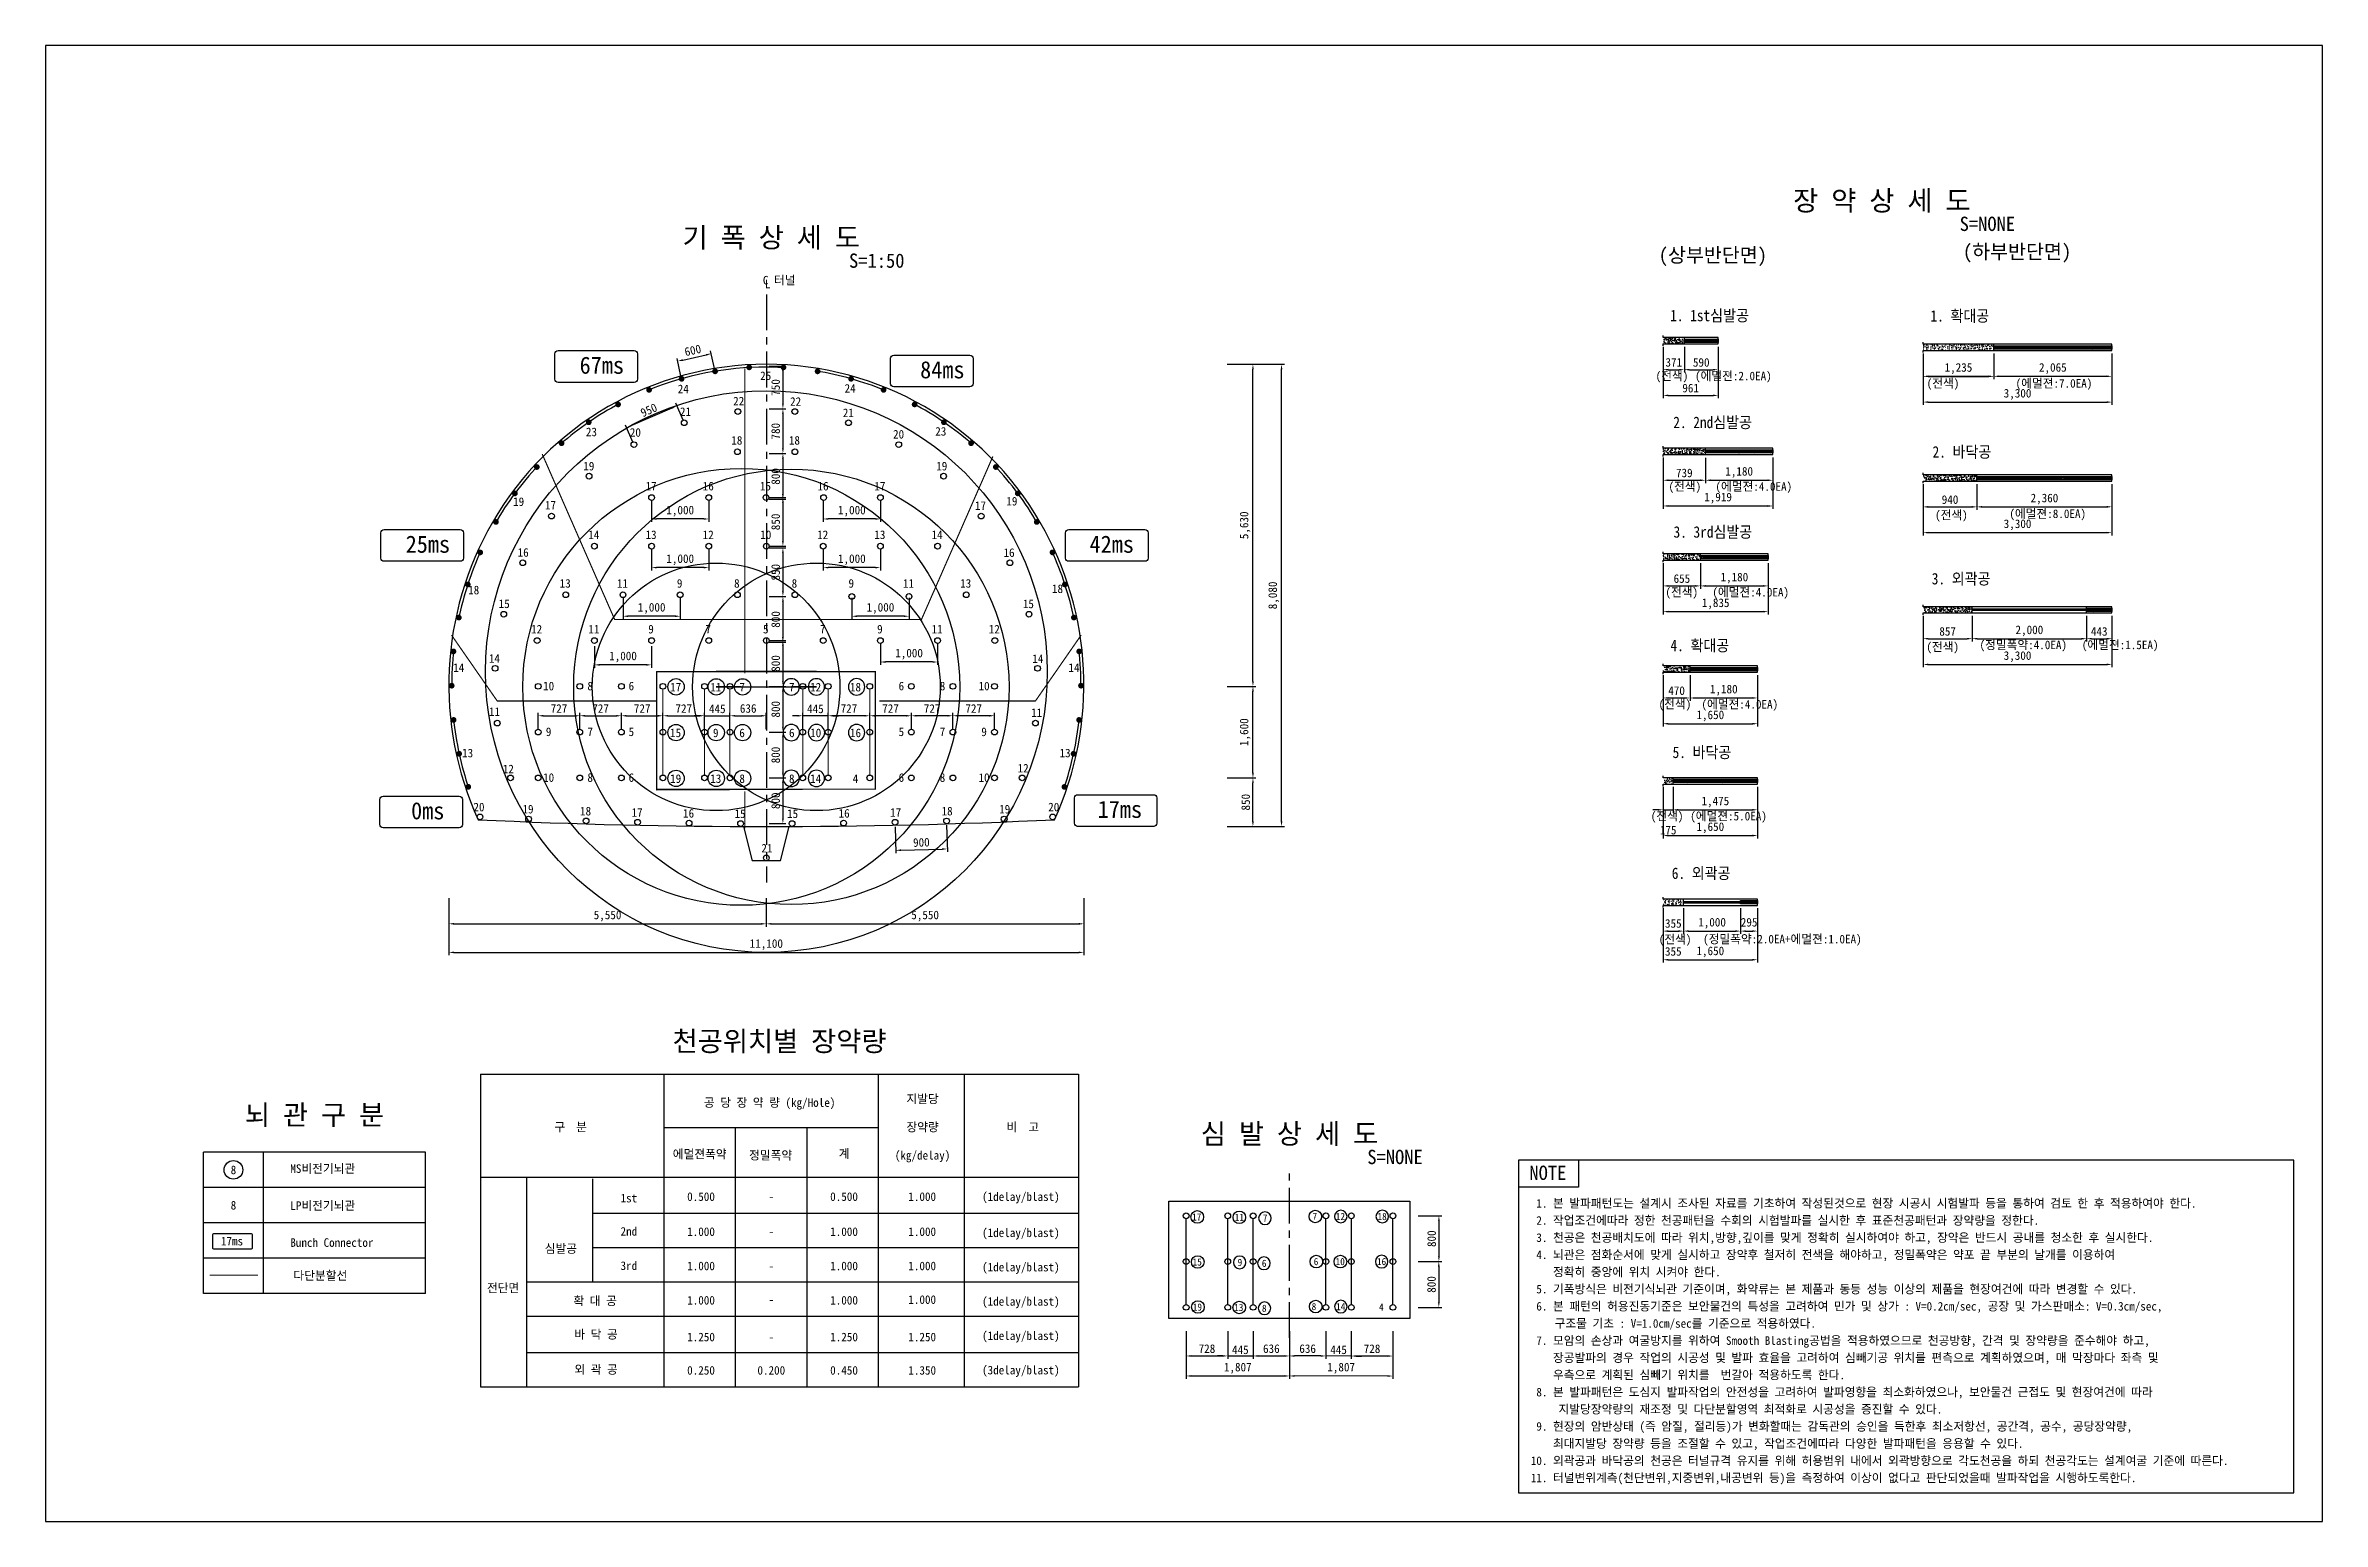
# Model space of a CAD drawing. Header units: millimetres. Extents: x -114429 to 52969, y -22900 to 28700.
# Drawn here: x -38550 to 1250, y -22900 to 2900 of the extents above; entities that cross this region are included whole.
import ezdxf
from ezdxf.enums import TextEntityAlignment as Align

# ---------------------------------------------------------------- set-up
doc = ezdxf.new("R2010")
doc.units = ezdxf.units.MM
doc.header["$LTSCALE"] = 500
doc.header["$PDMODE"] = 1
doc.linetypes.add('A-CENTR01', pattern=[2, 1.25, -0.25, 0.25, -0.25])
doc.linetypes.add('A-DASHD01', pattern=[0.75, 0.5, -0.25])
for name, color, linetype in [('CS-BLST', 4, 'Continuous'), ('CS-BLST-HIDL', 2, 'A-DASHD01'), ('CS-BLST-LIN1', 2, 'Continuous'), ('CS-BLST-LIN3', 2, 'Continuous'), ('CS-BLST-PATT', 1, 'Continuous'), ('CS-BLST-TEX1', 6, 'Continuous'), ('CS-BLST-TEX2', 3, 'Continuous'), ('CS-BLST-TEX3', 3, 'Continuous'), ('CS-CNTL', 1, 'A-CENTR01'), ('CS-DIMS', 1, 'Continuous'), ('CS-EXCV', 3, 'E-DIGLN01'), ('CS-LEAL', 1, 'Continuous'), ('CS-MISC', 2, 'Continuous'), ('CS-NOTE', 3, 'Continuous'), ('CS-SYMB', 2, 'Continuous'), ('CS-TABL', 3, 'Continuous'), ('CS-TABL-LIN1', 4, 'Continuous'), ('CS-TABL-LIN2', 1, 'Continuous'), ('CS-TABL-TEX1', 6, 'Continuous'), ('CS-TABL-TEX2', 3, 'Continuous'), ('CS-TEX1', 6, 'Continuous'), ('CS-TEX2', 6, 'Continuous'), ('CS-TEX3', 6, 'Continuous'), ('CS-TEXT', 3, 'Continuous'), ('CX-PAPR', 2, 'Continuous')]:
    doc.layers.add(name, color=color, linetype=linetype)
doc.styles.get("Standard").update_dxf_attribs({"font": ''})
doc.styles.add('굴림체', font='')
doc.styles.get('Standard').set_extended_font_data('GulimChe')
doc.styles.get('굴림체').set_extended_font_data('GulimChe')
doc.linetypes.add('E-DIGLN01', pattern='A,0.9,-0.2,[19,kscals.shx,S=0.1,R=180,X=0,Y=0],0.9', length=2)
doc.dimstyles.new('DIM01-50', dxfattribs={"dimscale": 50, "dimtxt": 3, "dimasz": 1.8, "dimexe": 1, "dimexo": 1, "dimgap": 1, "dimtad": 1, "dimdec": 0, "dimzin": 9, "dimdsep": 46, "dimlunit": 6, "dimtxsty": '굴림체', "dimcen": 2.5, "dimclrt": 3, "dimadec": 4, "dimazin": 0, "dimtfac": 1, "dimtdec": 0, "dimtmove": 2, "dimatfit": 3, "dimfxl": 1, "dimtolj": 1, "dimtzin": 0, "dimarcsym": 0})
pattern_1 = [(50, (-384294, 8706.69), (91.092334, -7.969543), [9.525, -104.775]), (355, (-384294, 8706.69), (-17.621413, 95.528321), [7.62, -83.82]), (100.451, (-384286.41, 8706.025), (73.47125, 87.558344), [8.095, -89.045]), (46.1842, (-384294, 8732.09), (135.53952, -21.021164), [14.2875, -157.1625]), (96.6356, (-384282.7, 8730.34), (118.702117, 123.71278), [12.1425, -133.5675]), (351.184, (-384294, 8732.09), (118.702303, 123.71256), [11.43, -125.73]), (21, (-384281.3, 8725.74), (75.80744, -51.13276), [9.525, -104.775]), (326, (-384281.3, 8725.74), (30.901014, 92.093983), [7.62, -83.82]), (71.4514, (-384274.98, 8721.48), (106.708245, 40.961429), [8.095, -89.045]), (37.5, (-384294, 8706.69), (1.5443016, 42.2775194), [0, -82.804, 0, -85.09, 0, -84.1375]), (7.5, (-384294, 8706.69), (33.409831, 50.0902874), [0, -48.514, 0, -80.899, 0, -32.0675]), (327.5, (-384322.32, 8706.69), (67.7952976, -2.864372), [0, -31.75, 0, -99.06, 0, -131.445]), (317.5, (-384335.02, 8706.69), (74.064591, 12.7132455), [0, -41.275, 0, -65.786, 0, -93.345])]
pattern_2 = [(50, (-384294, 8956.25), (91.092334, -7.969543), [9.525, -104.775]), (355, (-384294, 8956.25), (-17.621413, 95.528321), [7.62, -83.82]), (100.451, (-384286.41, 8955.58), (73.47125, 87.558344), [8.095, -89.045]), (46.1842, (-384294, 8981.65), (135.53952, -21.021164), [14.2875, -157.1625]), (96.6356, (-384282.7, 8979.9), (118.702117, 123.71278), [12.1425, -133.5675]), (351.184, (-384294, 8981.65), (118.702303, 123.71256), [11.43, -125.73]), (21, (-384281.3, 8975.3), (75.80744, -51.13276), [9.525, -104.775]), (326, (-384281.3, 8975.3), (30.901014, 92.093983), [7.62, -83.82]), (71.4514, (-384274.98, 8971.04), (106.708245, 40.961429), [8.095, -89.045]), (37.5, (-384294, 8956.247), (1.5443016, 42.2775194), [0, -82.804, 0, -85.09, 0, -84.1375]), (7.5, (-384294, 8956.247), (33.409831, 50.0902874), [0, -48.514, 0, -80.899, 0, -32.0675]), (327.5, (-384322.32, 8956.247), (67.7952976, -2.864372), [0, -31.75, 0, -99.06, 0, -131.445]), (317.5, (-384335.02, 8956.247), (74.064591, 12.7132455), [0, -41.275, 0, -65.786, 0, -93.345])]
pattern_3 = [(50, (-384294, 8706.69), (91.092334, -7.969543), [9.525, -104.775]), (355, (-384294, 8706.69), (-17.621413, 95.528321), [7.62, -83.82]), (100.451, (-384286.41, 8706.025), (73.47125, 87.558344), [8.095, -89.045]), (46.1842, (-384294, 8732.09), (135.53952, -21.021164), [14.2875, -157.1625]), (96.6356, (-384282.7, 8730.34), (118.702117, 123.71278), [12.1425, -133.5675]), (351.184, (-384294, 8732.09), (118.702303, 123.71256), [11.43, -125.73]), (21, (-384281.3, 8725.74), (75.80744, -51.132759), [9.525, -104.775]), (326, (-384281.3, 8725.74), (30.901014, 92.093983), [7.62, -83.82]), (71.4514, (-384274.98, 8721.48), (106.708245, 40.961429), [8.095, -89.045]), (37.5, (-384294, 8706.69), (1.5443016, 42.2775194), [0, -82.804, 0, -85.09, 0, -84.1375]), (7.5, (-384294, 8706.69), (33.409831, 50.0902874), [0, -48.514, 0, -80.899, 0, -32.0675]), (327.5, (-384322.32, 8706.69), (67.7952976, -2.864372), [0, -31.75, 0, -99.06, 0, -131.445]), (317.5, (-384335.02, 8706.69), (74.064591, 12.7132455), [0, -41.275, 0, -65.786, 0, -93.345])]

msp = doc.modelspace()

# ---------------------------------------------------------------- texts
at = {"layer": 'CS-BLST-TEX1', "style": '굴림체'}
for s, p in [('  67ms', (-29020.7, -2687.6)), ('  84ms', (-23068.1, -2767.2)), ('  25ms', (-32060.5, -5816)), (' 42ms', (-20010.3, -5816)), ('  0ms', (-32063, -10476.1)), ('  17ms', (-19964.8, -10450.6))]:
    msp.add_text(s, height=300, dxfattribs=at).set_placement(p, align=Align.MIDDLE_CENTER)
at = {"layer": 'CS-BLST-TEX2', "style": '굴림체'}
for s, rotation, p in [('24', 360, (-27402.9, -3102.2)), ('25', 360, (-25961.9, -2873)), ('21', 360, (-27364, -3500.6)), ('22', 360, (-26433.8, -3315.1)), ('23', 360, (-29007.9, -3854.9)), ('20', 360, (-28239.9, -3864.3)), ('18', 360, (-26466, -4002.7)), ('18', 360, (-25460.1, -4002.7)), ('19', 360, (-29053.6, -4452.8)), ('17', 360, (-27966, -4802.6)), ('16', 360, (-26966, -4802.6)), ('15', 360, (-25966, -4802.6)), ('16', 360, (-24960.1, -4802.7)), ('17', 360, (-23966, -4802.6)), ('19', 360, (-30280.3, -5074.9)), ('17', 360, (-29723.4, -5134.4)), ('16', 360, (-30200.9, -5961.8)), ('14', 360, (-28966, -5652.7)), ('13', 360, (-27966, -5652.7)), ('12', 360, (-26966, -5652.7)), ('10', 360, (-25960.1, -5652.7)), ('12', 360, (-24966, -5652.7)), ('13', 360, (-23966, -5652.7)), ('14', 360, (-22966, -5652.7)), ('18', 360, (-31066.2, -6618.8)), ('13', 360, (-29466, -6502.7)), ('11', 360, (-28466, -6502.7)), ('9', 360, (-27466, -6502.7)), ('8', 360, (-26466, -6502.7)), ('8', 360, (-25460.1, -6502.7)), ('9', 360, (-24466, -6502.7)), ('11', 360, (-23466, -6502.7)), ('13', 360, (-22466, -6502.7)), ('15', 360, (-30532.9, -6859.2)), ('12', 360, (-29966, -7302.7)), ('11', 360, (-28966, -7302.7)), ('9', 360, (-27966, -7302.7)), ('7', 360, (-26966, -7302.7)), ('5', 360, (-25960.1, -7302.7)), ('7', 360, (-24966, -7302.7)), ('9', 360, (-23966, -7302.7)), ('11', 360, (-22966, -7302.7)), ('12', 360, (-21966, -7302.7)), ('14', 360, (-31327.7, -7975.2)), ('14', 360, (-30704.3, -7813.9)), ('14', 0, (-20573.3, -7975.2)), ('10', 360, (-29756.5, -8297.2)), ('8', 360, (-29029.6, -8297.2)), ('6', 360, (-28310.3, -8297.2)), ('17', 360, (-27535.9, -8316.1)), ('11', 360, (-26834.4, -8316.2)), ('7', 360, (-26373.8, -8316.2)), ('11', 360, (-30703.1, -8742.6)), ('9', 360, (-29756.5, -9097.2)), ('7', 360, (-29029.6, -9097.2)), ('5', 360, (-28310.3, -9097.2)), ('15', 360, (-27536.8, -9116.1)), ('9', 360, (-26835.4, -9116.2)), ('6', 360, (-26374.8, -9116.2)), ('13', 360, (-31171.9, -9468.3)), ('13', 0, (-20729.1, -9468.3)), ('12', 360, (-30460.9, -9746.1)), ('10', 360, (-29756.5, -9897.2)), ('8', 360, (-29029.6, -9897.2)), ('6', 360, (-28310.3, -9897.2)), ('19', 360, (-27535.9, -9916.1)), ('13', 360, (-26834.4, -9916.2)), ('8', 360, (-26373.8, -9916.2)), ('10', 360, (-22144.5, -9897.2)), ('20', 0, (-30974.3, -10412.3, 0)), ('20', 360, (-20926.7, -10412.3, 0)), ('19', 0, (-30116.8, -10449.3, 0)), ('18', 0, (-29110.2, -10483.9, 0)), ('17', 0, (-28210.1, -10506.8, 0)), ('16', 0, (-27310.1, -10522, 0)), ('15', 0, (-26410.1, -10529.7, 0)), ('15', 360, (-25490.9, -10529.7, 0)), ('16', 360, (-24590.9, -10522, 0)), ('17', 360, (-23690.9, -10506.8, 0)), ('18', 360, (-22790.8, -10483.9, 0)), ('19', 360, (-21784.2, -10449.3, 0))]:
    msp.add_text(s, height=150, rotation=rotation, dxfattribs=at).set_placement(p, align=Align.MIDDLE)
for s, p in [('24', (-24486.3, -3092.9)), ('22', (-25438.9, -3322.9)), ('21', (-24516.9, -3520.2)), ('20', (-23639.2, -3895.8)), ('23', (-22901.2, -3845.6)), ('19', (-22884.7, -4453)), ('17', (-22207.1, -5142.7)), ('19', (-21658.5, -5066.5)), ('16', (-21707.8, -5964.6)), ('18', (-20860.7, -6596.6)), ('15', (-21370.2, -6861.3)), ('14', (-21204.6, -7817.6)), ('7', (-25506.3, -8316.2)), ('12', (-25089, -8316.2)), ('18', (-24392.5, -8316.1)), ('6', (-23590.7, -8297.2)), ('8', (-22871.4, -8297.2)), ('10', (-22144.5, -8297.2)), ('11', (-21224.5, -8761.2)), ('6', (-25505.3, -9116.2)), ('10', (-25088, -9116.2)), ('16', (-24391.5, -9116.1)), ('5', (-23590.7, -9097.2)), ('7', (-22871.4, -9097.2)), ('9', (-22144.5, -9097.2)), ('8', (-25506.3, -9916.2)), ('14', (-25089, -9916.2)), ('4', (-24392.5, -9916.1)), ('6', (-23590.7, -9897.2)), ('8', (-22871.4, -9897.2)), ('12', (-21461.1, -9732.4)), ('21', (-25940.9, -11130.6, 0))]:
    msp.add_text(s, height=150, dxfattribs=at).set_placement(p, align=Align.MIDDLE)
for s, p in [('7', (-16362.2, -17564.2)), ('12', (-15916.5, -17569.1)), ('18', (-15187.2, -17569.1)), ('17', (-18427.7, -17576.6)), ('11', (-17681.9, -17584)), ('7', (-17231.6, -17594.1)), ('15', (-18418.8, -18364.1)), ('6', (-16341.6, -18356.6)), ('10', (-15919.8, -18356.6)), ('16', (-15196.3, -18356.6)), ('9', (-17672.6, -18371.6)), ('6', (-17248.8, -18386.5)), ('19', (-18416, -19151.7)), ('13', (-17692.3, -19159.2)), ('8', (-16378.2, -19143)), ('14', (-15910.1, -19144.3)), ('4', (-15200.1, -19151.7)), ('8', (-17247.2, -19172.8))]:
    msp.add_text(s, height=125, dxfattribs=at).set_placement(p, align=Align.MIDDLE_CENTER)
at = {"layer": 'CS-BLST-TEX3', "style": '굴림체'}
for s, p in [('(전색)', (-10120.7, -2951)), ('(에멀젼:2.0EA)', (-9047.1, -2951)), ('(전색)', (-5382.9, -3079.9)), ('(에멀젼:7.0EA)', (-3443.1, -3079.9)), ('(전색)', (-9895.4, -4883.3)), ('(에멀젼:4.0EA)', (-8690.1, -4883.3)), ('(전색)', (-5236.3, -5382.2)), ('(에멀젼:8.0EA)', (-3552.3, -5359.6)), ('(전색)', (-9949.6, -6730.9)), ('(에멀젼:4.0EA)', (-8744, -6730.9)), ('(전색)', (-5388.7, -7686.3)), ('(정밀폭약:4.0EA)', (-3979.7, -7651.7)), ('(에멀젼:1.5EA)', (-2286.1, -7651.7)), ('(전색)', (-10068.9, -8689.6)), ('(에멀젼:4.0EA)', (-8934.8, -8689.6)), ('(전색)', (-10205.7, -10645.1)), ('(에멀젼:5.0EA)', (-9131.8, -10645.1)), ('(전색)', (-10065.8, -12798)), ('(정밀폭약:2.0EA+에멀젼:1.0EA)', (-8190.5, -12795))]:
    msp.add_text(s, height=150, dxfattribs=at).set_placement(p, align=Align.CENTER)
at = {"layer": 'CS-NOTE', "style": '굴림체'}
for s, height, p in [('NOTE', 250, (-12612.7, -16930.1)), (' 1. 본 발파패턴도는 설계시 조사된 자료를 기초하여 작성된것으로 현장 시공시 시험발파 등을 통하여 검토 한 후 적용하여야 한다.', 150, (-12588.1, -17413.3)), (' 3. 천공은 천공배치도에 따라 위치,방향,깊이를 맞게 정확히 실시하여야 하고, 장약은 반드시 공내를 청소한 후 실시한다.', 150, (-12588.1, -18013.3)), (' 2. 작업조건에따라 정한 천공패턴을 수회의 시험발파를 실시한 후 표준천공패턴과 장약량을 정한다.', 150, (-12588.1, -17713.3)), (' 4. 뇌관은 점화순서에 맞게 실시하고 장약후 철저히 전색을 해야하고, 정밀폭약은 약포 끝 부분의 날개를 이용하여', 150, (-12588.1, -18313.3)), ('    정확히 중앙에 위치 시켜야 한다.', 150, (-12588.1, -18613.3)), (' 5. 기폭방식은 비전기식뇌관 기준이며, 화약류는 본 제품과 동등 성능 이상의 제품을 현장여건에 따라 변경할 수 있다.', 150, (-12588.1, -18913.3)), (' 6. 본 패턴의 허용진동기준은 보안물건의 특성을 고려하여 민가 및 상가 : V=0.2cm/sec, 공장 및 가스판매소: V=0.3cm/sec, ', 150, (-12588.1, -19213.3)), ('    구조물 기초 : V=1.0cm/sec를 기준으로 적용하였다.', 150, (-12558.5, -19513.3)), (' 7. 모암의 손상과 여굴방지를 위하여 Smooth Blasting공법을 적용하였으므로 천공방향, 간격 및 장약량을 준수해야 하고,', 150, (-12588.1, -19813.3)), ('    장공발파의 경우 작업의 시공성 및 발파 효율을 고려하여 심빼기공 위치를 편측으로 계획하였으며, 매 막장마다 좌측 및', 150, (-12588.1, -20113.3)), ('    우측으로 계획된 심빼기 위치를  번갈아 적용하도록 한다.', 150, (-12588.1, -20413.3)), (' 8. 본 발파패턴은 도심지 발파작업의 안전성을 고려하여 발파영향을 최소화하였으나, 보안물건 근접도 및 현장여건에 따라', 150, (-12588.1, -20713.3)), ('     지발당장약량의 재조정 및 다단분할영역 최적화로 시공성을 증진할 수 있다.', 150, (-12588.1, -21013.3)), (' 9. 현장의 암반상태 (즉 암질, 절리등)가 변화할때는 감독관의 승인을 득한후 최소저항선, 공간격, 공수, 공당장약량,', 150, (-12588.1, -21313.3)), ('    최대지발당 장약량 등을 조절할 수 있고, 작업조건에따라 다양한 발파패턴을 응용할 수 있다. ', 150, (-12588.1, -21613.3)), ('10. 외곽공과 바닥공의 천공은 터널규격 유지를 위해 허용범위 내에서 외곽방향으로 각도천공을 하되 천공각도는 설계여굴 기준에 따른다.', 150, (-12588.1, -21913.3)), ('11. 터널변위계측(천단변위,지중변위,내공변위 등)을 측정하여 이상이 없다고 판단되었을때 발파작업을 시행하도록한다.', 150, (-12588.1, -22213.3))]:
    msp.add_text(s, height=height, dxfattribs=at).set_placement(p)
at = {"layer": 'CS-TABL-TEX1'}
for s, p in [('공 당 장 약 량 (kg/Hole)', (-25893.1, -15652.1)), ('지발당', (-23219.7, -15588.5)), ('구  분', (-29370.9, -16081.2)), ('장약량', (-23219.7, -16081.2)), ('비  고', (-21467.8, -16081.2)), ('에멀젼폭약', (-27115.9, -16553.8)), ('정밀폭약', (-25876, -16573.8)), ('계', (-24590.6, -16545.3)), ('(kg/delay)', (-23219.7, -16573.8)), ('1st', (-28353.8, -17322.3)), ('2nd', (-28353.8, -17903.9)), ('심발공', (-29541, -18205.4)), ('3rd', (-28353.8, -18503.9)), ('전단면', (-30552.2, -18894.3)), ('확 대 공', (-28942.2, -19118.4)), ('바 닥 공', (-28927, -19704.7)), ('외 곽 공', (-28927, -20318.3))]:
    msp.add_text(s, height=150, dxfattribs=at).set_placement(p, align=Align.CENTER)
at = {"layer": 'CS-TABL-TEX2', "style": '굴림체'}
for s, p in [('0.500', (-27092.3, -17296.7)), ('-', (-25863.6, -17296.7)), ('0.500', (-24592.3, -17296.7)), ('1.000', (-23226.1, -17296.7)), ('(1delay/blast)', (-21501.4, -17296.7)), ('1.000', (-27092.3, -17909.2)), ('-', (-25863.6, -17909.2)), ('1.000', (-24592.3, -17909.2)), ('1.000', (-23226.1, -17909.2)), ('(1delay/blast)', (-21501.4, -17928.3)), ('1.000', (-27092.3, -18508.3)), ('-', (-25863.6, -18508.3)), ('1.000', (-24592.3, -18508.3)), ('1.000', (-23226.1, -18508.3)), ('(1delay/blast)', (-21501.4, -18528.3)), ('1.000', (-27092.3, -19108.3)), ('-', (-25863.6, -19096.6)), ('1.000', (-24592.3, -19108.3)), ('1.000', (-23226.1, -19096.6)), ('(1delay/blast)', (-21501.4, -19128.3)), ('1.250', (-27092.3, -19750.3)), ('-', (-25863.6, -19750.3)), ('1.250', (-24592.3, -19750.3)), ('1.250', (-23226.1, -19750.3)), ('(1delay/blast)', (-21501.4, -19728.3)), ('0.250', (-27092.3, -20333.2)), ('0.200', (-25863.6, -20333.2)), ('0.450', (-24592.3, -20333.2)), ('1.350', (-23226.1, -20333.2)), ('(3delay/blast)', (-21501.4, -20329))]:
    msp.add_text(s, height=150, dxfattribs=at).set_placement(p, align=Align.CENTER)
at = {"layer": 'CS-TEX1', "style": '굴림체'}
for s, p in [('장 약 상 세 도', (-6451.3, 193)), ('기 폭 상 세 도', (-25864.9, -450.4)), ('천공위치별 장약량', (-25719.5, -14501.4)), ('뇌 관 구 분', (-33847.6, -15788.1)), ('심 발 상 세 도', (-16805.2, -16118.4))]:
    msp.add_text(s, height=350, dxfattribs=at).set_placement(p, align=Align.MIDDLE)
at = {"layer": 'CS-TEX2', "style": '굴림체'}
for s, p in [('(상부반단면)', (-9406.2, -781.1)), ('(하부반단면)', (-4088.1, -718.6))]:
    msp.add_text(s, height=250, dxfattribs=at).set_placement(p, align=Align.MIDDLE)
at = {"layer": 'CS-TEX3', "style": '굴림체', "width": 0.9}
for s, p in [('1. 1st심발공', (-9463, -1918.9)), ('1. 확대공', (-5088, -1926.2)), ('2. 2nd심발공', (-9409.4, -3786.7)), ('2. 바닥공', (-5051.9, -4303.2)), ('3. 3rd심발공', (-9405.1, -5702.6)), ('3. 외곽공', (-5065.9, -6519.8)), ('4. 확대공', (-9632.4, -7687.1)), ('5. 바닥공', (-9596.3, -9555)), ('6. 외곽공', (-9610.2, -11668))]:
    msp.add_text(s, height=200, dxfattribs=at).set_placement(p, align=Align.CENTER)
at = {"layer": 'CS-TEXT', "style": '굴림체'}
for s, height, p in [('S=NONE', 250, (-5091.8, -341.7)), ('S=1:50', 250, (-24505.4, -985.2)), ('C 터널', 150, (-26011.8, -1277.2)), ('L', 150, (-25974.4, -1344.7)), ('MS비전기뇌관', 150, (-34271.5, -16807.1)), ('S=NONE', 250, (-15445.7, -16653.2)), ('LP비전기뇌관', 150, (-34271.4, -17453.8)), ('Bunch Connector', 150, (-34271.4, -18099.7))]:
    msp.add_text(s, height=height, dxfattribs=at).set_placement(p)
for p in [(-35265.5, -16754.2), (-35265.5, -17371.7)]:
    msp.add_text('8', height=150, dxfattribs=at).set_placement(p, align=Align.MIDDLE_CENTER)
msp.add_text('17ms', height=150, dxfattribs=at).set_placement((-35291, -18001.1), align=Align.MIDDLE)
msp.add_text('다단분할선', height=150, dxfattribs=at).set_placement((-33746.1, -18676.2), align=Align.CENTER)

# ---------------------------------------------------------------- blocks, each defined once
blk = doc.blocks.new('*D582')
at = {"layer": 'CS-DIMS', "color": 0, "lineweight": -2, "ltscale": 30, "transparency": 16777216}
for p, q in [((-10275, -2366), (-10275, -3266)), ((-9314, -2366), (-9314, -3266)), ((-10185, -3216), (-9404, -3216))]:
    blk.add_line(p, q, dxfattribs=at)
at = {"layer": 'CS-DIMS', "color": 0, "ltscale": 30, "transparency": 16777216}
for points in [[(-10185, -3201), (-10185, -3231), (-10275, -3216)], [(-9404, -3201), (-9404, -3231), (-9314, -3216)]]:
    blk.add_solid(points, dxfattribs=at)
at = {"layer": 'Defpoints', "color": 0, "ltscale": 30, "transparency": 16777216}
for p in [(-10275, -2316), (-9314, -2316), (-9314, -3216)]:
    blk.add_point(p, dxfattribs=at)
at = {"layer": 'CS-DIMS', "color": 3, "ltscale": 30, "transparency": 16777216, "insert": (-9794, -3089), "char_height": 150, "attachment_point": 5, "style": '굴림체'}
blk.add_mtext('\\A1;961', dxfattribs=at)
blk = doc.blocks.new('*D583')
at = {"layer": 'CS-DIMS', "color": 0, "lineweight": -2, "ltscale": 30, "transparency": 16777216}
for p, q in [((-10275, -2366), (-10275, -2816)), ((-9904, -2366), (-9904, -2816)), ((-10185, -2766), (-9994, -2766))]:
    blk.add_line(p, q, dxfattribs=at)
at = {"layer": 'CS-DIMS', "color": 0, "ltscale": 30, "transparency": 16777216}
for points in [[(-10185, -2751), (-10185, -2781), (-10275, -2766)], [(-9994, -2751), (-9994, -2781), (-9904, -2766)]]:
    blk.add_solid(points, dxfattribs=at)
at = {"layer": 'Defpoints', "color": 0, "ltscale": 30, "transparency": 16777216}
for p in [(-10275, -2316), (-9904, -2316), (-9904, -2766)]:
    blk.add_point(p, dxfattribs=at)
at = {"layer": 'CS-DIMS', "color": 3, "ltscale": 30, "transparency": 16777216, "insert": (-10089, -2639), "char_height": 150, "attachment_point": 5, "style": '굴림체'}
blk.add_mtext('\\A1;371', dxfattribs=at)
blk = doc.blocks.new('*D584')
at = {"layer": 'CS-DIMS', "color": 0, "lineweight": -2, "ltscale": 30, "transparency": 16777216}
for p, q in [((-9904, -2366), (-9904, -2816)), ((-9314, -2366), (-9314, -2816)), ((-9814, -2766), (-9404, -2766))]:
    blk.add_line(p, q, dxfattribs=at)
at = {"layer": 'CS-DIMS', "color": 0, "ltscale": 30, "transparency": 16777216}
for points in [[(-9814, -2751), (-9814, -2781), (-9904, -2766)], [(-9404, -2751), (-9404, -2781), (-9314, -2766)]]:
    blk.add_solid(points, dxfattribs=at)
at = {"layer": 'Defpoints', "color": 0, "ltscale": 30, "transparency": 16777216}
for p in [(-9904, -2316), (-9314, -2316), (-9314, -2766)]:
    blk.add_point(p, dxfattribs=at)
at = {"layer": 'CS-DIMS', "color": 3, "ltscale": 30, "transparency": 16777216, "insert": (-9609, -2640), "char_height": 150, "attachment_point": 5, "style": '굴림체'}
blk.add_mtext('\\A1;590', dxfattribs=at)
blk = doc.blocks.new('*D585')
at = {"layer": 'CS-DIMS', "color": 0, "lineweight": -2, "ltscale": 30, "transparency": 16777216}
for p, q in [((-10275, -4299), (-10275, -5199)), ((-8356, -4299), (-8356, -5199)), ((-10185, -5149), (-8446, -5149))]:
    blk.add_line(p, q, dxfattribs=at)
at = {"layer": 'CS-DIMS', "color": 0, "ltscale": 30, "transparency": 16777216}
for points in [[(-10185, -5134), (-10185, -5164), (-10275, -5149)], [(-8446, -5134), (-8446, -5164), (-8356, -5149)]]:
    blk.add_solid(points, dxfattribs=at)
at = {"layer": 'Defpoints', "color": 0, "ltscale": 30, "transparency": 16777216}
for p in [(-10275, -4249), (-8356, -4249), (-8356, -5149)]:
    blk.add_point(p, dxfattribs=at)
at = {"layer": 'CS-DIMS', "color": 3, "ltscale": 30, "transparency": 16777216, "insert": (-9315, -5012), "char_height": 150, "attachment_point": 5, "style": '굴림체'}
blk.add_mtext('\\A1;1,919', dxfattribs=at)
blk = doc.blocks.new('*D586')
at = {"layer": 'CS-DIMS', "color": 0, "lineweight": -2, "ltscale": 30, "transparency": 16777216}
for p, q in [((-10275, -4299), (-10275, -4749)), ((-9536, -4305), (-9536, -4749)), ((-10185, -4699), (-9626, -4699))]:
    blk.add_line(p, q, dxfattribs=at)
at = {"layer": 'CS-DIMS', "color": 0, "ltscale": 30, "transparency": 16777216}
for points in [[(-10185, -4684), (-10185, -4714), (-10275, -4699)], [(-9626, -4684), (-9626, -4714), (-9536, -4699)]]:
    blk.add_solid(points, dxfattribs=at)
at = {"layer": 'Defpoints', "color": 0, "ltscale": 30, "transparency": 16777216}
for p in [(-10275, -4249), (-9536, -4255), (-9536, -4699)]:
    blk.add_point(p, dxfattribs=at)
at = {"layer": 'CS-DIMS', "color": 3, "ltscale": 30, "transparency": 16777216, "insert": (-9905, -4572), "char_height": 150, "attachment_point": 5, "style": '굴림체'}
blk.add_mtext('\\A1;739', dxfattribs=at)
blk = doc.blocks.new('*D587')
at = {"layer": 'CS-DIMS', "color": 0, "lineweight": -2, "ltscale": 30, "transparency": 16777216}
for p, q in [((-9536, -4305), (-9536, -4749)), ((-8356, -4299), (-8356, -4749)), ((-9446, -4699), (-8446, -4699))]:
    blk.add_line(p, q, dxfattribs=at)
at = {"layer": 'CS-DIMS', "color": 0, "ltscale": 30, "transparency": 16777216}
for points in [[(-9446, -4684), (-9446, -4714), (-9536, -4699)], [(-8446, -4684), (-8446, -4714), (-8356, -4699)]]:
    blk.add_solid(points, dxfattribs=at)
at = {"layer": 'Defpoints', "color": 0, "ltscale": 30, "transparency": 16777216}
for p in [(-9536, -4255), (-8356, -4249), (-8356, -4699)]:
    blk.add_point(p, dxfattribs=at)
at = {"layer": 'CS-DIMS', "color": 3, "ltscale": 30, "transparency": 16777216, "insert": (-8946, -4562), "char_height": 150, "attachment_point": 5, "style": '굴림체'}
blk.add_mtext('\\A1;1,180', dxfattribs=at)
blk = doc.blocks.new('뉴마이트')
at = {"layer": 'CS-BLST-PATT'}
h = blk.add_hatch(dxfattribs=at)
h.set_pattern_fill('ANSI31', color=256, scale=5.824581, style=0)
h.set_pattern_definition([(45, (-765876.779, 225267.89), (-13.0765565, 13.0765565), [])])
h.paths.add_polyline_path([(0, 29), (0, -29), (295, -29), (295, 29)])
at = {"layer": 'CS-TABL'}
blk.add_lwpolyline([(0, 29), (295, 29), (295, -29), (0, -29)], close=True, dxfattribs=at)
blk = doc.blocks.new('*D588')
at = {"layer": 'CS-DIMS', "color": 0, "lineweight": -2, "ltscale": 30, "transparency": 16777216}
for p, q in [((-10275, -6146), (-10275, -7046)), ((-8440, -6146), (-8440, -7046)), ((-10185, -6996), (-8530, -6996))]:
    blk.add_line(p, q, dxfattribs=at)
at = {"layer": 'CS-DIMS', "color": 0, "ltscale": 30, "transparency": 16777216}
for points in [[(-10185, -6981), (-10185, -7011), (-10275, -6996)], [(-8530, -6981), (-8530, -7011), (-8440, -6996)]]:
    blk.add_solid(points, dxfattribs=at)
at = {"layer": 'Defpoints', "color": 0, "ltscale": 30, "transparency": 16777216}
for p in [(-10275, -6096), (-8440, -6096), (-8440, -6996)]:
    blk.add_point(p, dxfattribs=at)
at = {"layer": 'CS-DIMS', "color": 3, "ltscale": 30, "transparency": 16777216, "insert": (-9357, -6860), "char_height": 150, "attachment_point": 5, "style": '굴림체'}
blk.add_mtext('\\A1;1,835', dxfattribs=at)
blk = doc.blocks.new('*D589')
at = {"layer": 'CS-DIMS', "color": 0, "lineweight": -2, "ltscale": 30, "transparency": 16777216}
for p, q in [((-10275, -6146), (-10275, -6596)), ((-9620, -6146), (-9620, -6596)), ((-10185, -6546), (-9710, -6546))]:
    blk.add_line(p, q, dxfattribs=at)
at = {"layer": 'CS-DIMS', "color": 0, "ltscale": 30, "transparency": 16777216}
for points in [[(-10185, -6531), (-10185, -6561), (-10275, -6546)], [(-9710, -6531), (-9710, -6561), (-9620, -6546)]]:
    blk.add_solid(points, dxfattribs=at)
at = {"layer": 'Defpoints', "color": 0, "ltscale": 30, "transparency": 16777216}
for p in [(-10275, -6096), (-9620, -6096), (-9620, -6546)]:
    blk.add_point(p, dxfattribs=at)
at = {"layer": 'CS-DIMS', "color": 3, "ltscale": 30, "transparency": 16777216, "insert": (-9947, -6419), "char_height": 150, "attachment_point": 5, "style": '굴림체'}
blk.add_mtext('\\A1;655', dxfattribs=at)
blk = doc.blocks.new('*D590')
at = {"layer": 'CS-DIMS', "color": 0, "lineweight": -2, "ltscale": 30, "transparency": 16777216}
for p, q in [((-9620, -6146), (-9620, -6596)), ((-8440, -6146), (-8440, -6596)), ((-9530, -6546), (-8530, -6546))]:
    blk.add_line(p, q, dxfattribs=at)
at = {"layer": 'CS-DIMS', "color": 0, "ltscale": 30, "transparency": 16777216}
for points in [[(-9530, -6531), (-9530, -6561), (-9620, -6546)], [(-8530, -6531), (-8530, -6561), (-8440, -6546)]]:
    blk.add_solid(points, dxfattribs=at)
at = {"layer": 'Defpoints', "color": 0, "ltscale": 30, "transparency": 16777216}
for p in [(-9620, -6096), (-8440, -6096), (-8440, -6546)]:
    blk.add_point(p, dxfattribs=at)
at = {"layer": 'CS-DIMS', "color": 3, "ltscale": 30, "transparency": 16777216, "insert": (-9030, -6410), "char_height": 150, "attachment_point": 5, "style": '굴림체'}
blk.add_mtext('\\A1;1,180', dxfattribs=at)
blk = doc.blocks.new('*D591')
at = {"layer": 'CS-DIMS', "color": 0, "lineweight": -2, "ltscale": 30, "transparency": 16777216}
for p, q in [((-10275, -8105), (-10275, -9005)), ((-8625, -8105), (-8625, -9005)), ((-10185, -8955), (-8715, -8955))]:
    blk.add_line(p, q, dxfattribs=at)
at = {"layer": 'CS-DIMS', "color": 0, "ltscale": 30, "transparency": 16777216}
for points in [[(-10185, -8940), (-10185, -8970), (-10275, -8955)], [(-8715, -8940), (-8715, -8970), (-8625, -8955)]]:
    blk.add_solid(points, dxfattribs=at)
at = {"layer": 'Defpoints', "color": 0, "ltscale": 30, "transparency": 16777216}
for p in [(-10275, -8055), (-8625, -8055), (-8625, -8955)]:
    blk.add_point(p, dxfattribs=at)
at = {"layer": 'CS-DIMS', "color": 3, "ltscale": 30, "transparency": 16777216, "insert": (-9450, -8819), "char_height": 150, "attachment_point": 5, "style": '굴림체'}
blk.add_mtext('\\A1;1,650', dxfattribs=at)
blk = doc.blocks.new('*D592')
at = {"layer": 'CS-DIMS', "color": 0, "lineweight": -2, "ltscale": 30, "transparency": 16777216}
for p, q in [((-10275, -8105), (-10275, -8555)), ((-9805, -8105), (-9805, -8555)), ((-10185, -8505), (-9895, -8505))]:
    blk.add_line(p, q, dxfattribs=at)
at = {"layer": 'CS-DIMS', "color": 0, "ltscale": 30, "transparency": 16777216}
for points in [[(-10185, -8490), (-10185, -8520), (-10275, -8505)], [(-9895, -8490), (-9895, -8520), (-9805, -8505)]]:
    blk.add_solid(points, dxfattribs=at)
at = {"layer": 'Defpoints', "color": 0, "ltscale": 30, "transparency": 16777216}
for p in [(-10275, -8055), (-9805, -8055), (-9805, -8505)]:
    blk.add_point(p, dxfattribs=at)
at = {"layer": 'CS-DIMS', "color": 3, "ltscale": 30, "transparency": 16777216, "insert": (-10040, -8378), "char_height": 150, "attachment_point": 5, "style": '굴림체'}
blk.add_mtext('\\A1;470', dxfattribs=at)
blk = doc.blocks.new('*D593')
at = {"layer": 'CS-DIMS', "color": 0, "lineweight": -2, "ltscale": 30, "transparency": 16777216}
for p, q in [((-9805, -8105), (-9805, -8555)), ((-8625, -8105), (-8625, -8555)), ((-9715, -8505), (-8715, -8505))]:
    blk.add_line(p, q, dxfattribs=at)
at = {"layer": 'CS-DIMS', "color": 0, "ltscale": 30, "transparency": 16777216}
for points in [[(-9715, -8490), (-9715, -8520), (-9805, -8505)], [(-8715, -8490), (-8715, -8520), (-8625, -8505)]]:
    blk.add_solid(points, dxfattribs=at)
at = {"layer": 'Defpoints', "color": 0, "ltscale": 30, "transparency": 16777216}
for p in [(-9805, -8055), (-8625, -8055), (-8625, -8505)]:
    blk.add_point(p, dxfattribs=at)
at = {"layer": 'CS-DIMS', "color": 3, "ltscale": 30, "transparency": 16777216, "insert": (-9215, -8369), "char_height": 150, "attachment_point": 5, "style": '굴림체'}
blk.add_mtext('\\A1;1,180', dxfattribs=at)
blk = doc.blocks.new('*D594')
at = {"layer": 'CS-DIMS', "color": 0, "lineweight": -2, "ltscale": 30, "transparency": 16777216}
for p, q in [((-10275, -12181), (-10275, -13131)), ((-8625, -12181), (-8625, -13131)), ((-10185, -13081), (-8715, -13081))]:
    blk.add_line(p, q, dxfattribs=at)
at = {"layer": 'CS-DIMS', "color": 0, "ltscale": 30, "transparency": 16777216}
for points in [[(-10185, -13066), (-10185, -13096), (-10275, -13081)], [(-8715, -13066), (-8715, -13096), (-8625, -13081)]]:
    blk.add_solid(points, dxfattribs=at)
at = {"layer": 'Defpoints', "color": 0, "ltscale": 30, "transparency": 16777216}
for p in [(-10275, -12131), (-8625, -12131), (-8625, -13081)]:
    blk.add_point(p, dxfattribs=at)
at = {"layer": 'CS-DIMS', "color": 3, "ltscale": 30, "transparency": 16777216, "insert": (-9450, -12945), "char_height": 150, "attachment_point": 5, "style": '굴림체'}
blk.add_mtext('\\A1;1,650', dxfattribs=at)
blk = doc.blocks.new('*D595')
at = {"layer": 'CS-DIMS', "color": 0, "lineweight": -2, "ltscale": 30, "transparency": 16777216}
for p, q in [((-10275, -12181), (-10275, -12631)), ((-9920, -12181), (-9920, -12631)), ((-10185, -12581), (-10010, -12581))]:
    blk.add_line(p, q, dxfattribs=at)
at = {"layer": 'CS-DIMS', "color": 0, "ltscale": 30, "transparency": 16777216}
for points in [[(-10185, -12566), (-10185, -12596), (-10275, -12581)], [(-10010, -12566), (-10010, -12596), (-9920, -12581)]]:
    blk.add_solid(points, dxfattribs=at)
at = {"layer": 'Defpoints', "color": 0, "ltscale": 30, "transparency": 16777216}
for p in [(-10275, -12131), (-9920, -12131), (-9920, -12581)]:
    blk.add_point(p, dxfattribs=at)
at = {"layer": 'CS-DIMS', "color": 3, "ltscale": 30, "transparency": 16777216, "insert": (-10097, -12936), "char_height": 150, "attachment_point": 5, "style": '굴림체'}
blk.add_mtext('\\A1;355', dxfattribs=at)
blk = doc.blocks.new('*D596')
at = {"layer": 'CS-DIMS', "color": 0, "lineweight": -2, "ltscale": 30, "transparency": 16777216}
for p, q in [((-10275, -12181), (-10275, -12630)), ((-9920, -12181), (-9920, -12630)), ((-10185, -12580), (-10010, -12580))]:
    blk.add_line(p, q, dxfattribs=at)
at = {"layer": 'CS-DIMS', "color": 0, "ltscale": 30, "transparency": 16777216}
for points in [[(-10185, -12565), (-10185, -12595), (-10275, -12580)], [(-10010, -12565), (-10010, -12595), (-9920, -12580)]]:
    blk.add_solid(points, dxfattribs=at)
at = {"layer": 'Defpoints', "color": 0, "ltscale": 30, "transparency": 16777216}
for p in [(-10275, -12131), (-9920, -12131), (-9920, -12580)]:
    blk.add_point(p, dxfattribs=at)
at = {"layer": 'CS-DIMS', "color": 3, "ltscale": 30, "transparency": 16777216, "insert": (-10097, -12447), "char_height": 150, "attachment_point": 5, "style": '굴림체'}
blk.add_mtext('\\A1;355', dxfattribs=at)
blk = doc.blocks.new('*D597')
at = {"layer": 'CS-DIMS', "color": 0, "lineweight": -2, "ltscale": 30, "transparency": 16777216}
for p, q in [((-9920, -12181), (-9920, -12630)), ((-8920, -12181), (-8920, -12630)), ((-9830, -12580), (-9010, -12580))]:
    blk.add_line(p, q, dxfattribs=at)
at = {"layer": 'CS-DIMS', "color": 0, "ltscale": 30, "transparency": 16777216}
for points in [[(-9830, -12565), (-9830, -12595), (-9920, -12580)], [(-9010, -12565), (-9010, -12595), (-8920, -12580)]]:
    blk.add_solid(points, dxfattribs=at)
at = {"layer": 'Defpoints', "color": 0, "ltscale": 30, "transparency": 16777216}
for p in [(-9920, -12131), (-8920, -12131), (-8920, -12580)]:
    blk.add_point(p, dxfattribs=at)
at = {"layer": 'CS-DIMS', "color": 3, "ltscale": 30, "transparency": 16777216, "insert": (-9420, -12444), "char_height": 150, "attachment_point": 5, "style": '굴림체'}
blk.add_mtext('\\A1;1,000', dxfattribs=at)
blk = doc.blocks.new('*D598')
at = {"layer": 'CS-DIMS', "color": 0, "lineweight": -2, "ltscale": 30, "transparency": 16777216}
for p, q in [((-8920, -12181), (-8920, -12630)), ((-8625, -12181), (-8625, -12630)), ((-8830, -12580), (-8715, -12580))]:
    blk.add_line(p, q, dxfattribs=at)
at = {"layer": 'CS-DIMS', "color": 0, "ltscale": 30, "transparency": 16777216}
for points in [[(-8830, -12565), (-8830, -12595), (-8920, -12580)], [(-8715, -12565), (-8715, -12595), (-8625, -12580)]]:
    blk.add_solid(points, dxfattribs=at)
at = {"layer": 'Defpoints', "color": 0, "ltscale": 30, "transparency": 16777216}
for p in [(-8920, -12131), (-8625, -12131), (-8625, -12580)]:
    blk.add_point(p, dxfattribs=at)
at = {"layer": 'CS-DIMS', "color": 3, "ltscale": 30, "transparency": 16777216, "insert": (-8772, -12427), "char_height": 150, "attachment_point": 5, "style": '굴림체'}
blk.add_mtext('\\A1;295', dxfattribs=at)
blk = doc.blocks.new('*D599')
at = {"layer": 'CS-DIMS', "color": 0, "lineweight": -2, "ltscale": 30, "transparency": 16777216}
for p, q in [((-10275, -10060), (-10275, -10960)), ((-8625, -10060), (-8625, -10960)), ((-10185, -10910), (-8715, -10910))]:
    blk.add_line(p, q, dxfattribs=at)
at = {"layer": 'CS-DIMS', "color": 0, "ltscale": 30, "transparency": 16777216}
for points in [[(-10185, -10895), (-10185, -10925), (-10275, -10910)], [(-8715, -10895), (-8715, -10925), (-8625, -10910)]]:
    blk.add_solid(points, dxfattribs=at)
at = {"layer": 'Defpoints', "color": 0, "ltscale": 30, "transparency": 16777216}
for p in [(-10275, -10010), (-8625, -10010), (-8625, -10910)]:
    blk.add_point(p, dxfattribs=at)
at = {"layer": 'CS-DIMS', "color": 3, "ltscale": 30, "transparency": 16777216, "insert": (-9450, -10774), "char_height": 150, "attachment_point": 5, "style": '굴림체'}
blk.add_mtext('\\A1;1,650', dxfattribs=at)
blk = doc.blocks.new('*D600')
at = {"layer": 'CS-DIMS', "color": 0, "lineweight": -2, "ltscale": 30, "transparency": 16777216}
for p, q in [((-10275, -10060), (-10275, -10510)), ((-10100, -10060), (-10100, -10510)), ((-10365, -10460), (-10455, -10460)), ((-10275, -10460), (-10100, -10460)), ((-10010, -10460), (-9920, -10460))]:
    blk.add_line(p, q, dxfattribs=at)
at = {"layer": 'CS-DIMS', "color": 0, "ltscale": 30, "transparency": 16777216}
for points in [[(-10365, -10445), (-10365, -10475), (-10275, -10460)], [(-10010, -10445), (-10010, -10475), (-10100, -10460)]]:
    blk.add_solid(points, dxfattribs=at)
at = {"layer": 'Defpoints', "color": 0, "ltscale": 30, "transparency": 16777216}
for p in [(-10275, -10010), (-10100, -10010), (-10100, -10460)]:
    blk.add_point(p, dxfattribs=at)
at = {"layer": 'CS-DIMS', "color": 3, "ltscale": 30, "transparency": 16777216, "insert": (-10187, -10816), "char_height": 150, "attachment_point": 5, "style": '굴림체'}
blk.add_mtext('\\A1;175', dxfattribs=at)
blk = doc.blocks.new('*D601')
at = {"layer": 'CS-DIMS', "color": 0, "lineweight": -2, "ltscale": 30, "transparency": 16777216}
for p, q in [((-10100, -10060), (-10100, -10510)), ((-8625, -10060), (-8625, -10510)), ((-10010, -10460), (-8715, -10460))]:
    blk.add_line(p, q, dxfattribs=at)
at = {"layer": 'CS-DIMS', "color": 0, "ltscale": 30, "transparency": 16777216}
for points in [[(-10010, -10445), (-10010, -10475), (-10100, -10460)], [(-8715, -10445), (-8715, -10475), (-8625, -10460)]]:
    blk.add_solid(points, dxfattribs=at)
at = {"layer": 'Defpoints', "color": 0, "ltscale": 30, "transparency": 16777216}
for p in [(-10100, -10010), (-8625, -10010), (-8625, -10460)]:
    blk.add_point(p, dxfattribs=at)
at = {"layer": 'CS-DIMS', "color": 3, "ltscale": 30, "transparency": 16777216, "insert": (-9362, -10324), "char_height": 150, "attachment_point": 5, "style": '굴림체'}
blk.add_mtext('\\A1;1,475', dxfattribs=at)
blk = doc.blocks.new('*D602')
at = {"layer": 'CS-DIMS', "color": 0, "lineweight": -2, "ltscale": 30, "transparency": 16777216}
for p, q in [((-5730, -2483), (-5730, -3383)), ((-2430, -2483), (-2430, -3383)), ((-5640, -3333), (-2520, -3333))]:
    blk.add_line(p, q, dxfattribs=at)
at = {"layer": 'CS-DIMS', "color": 0, "ltscale": 30, "transparency": 16777216}
for points in [[(-5640, -3318), (-5640, -3348), (-5730, -3333)], [(-2520, -3318), (-2520, -3348), (-2430, -3333)]]:
    blk.add_solid(points, dxfattribs=at)
at = {"layer": 'Defpoints', "color": 0, "ltscale": 30, "transparency": 16777216}
for p in [(-5730, -2433), (-2430, -2433), (-2430, -3333)]:
    blk.add_point(p, dxfattribs=at)
at = {"layer": 'CS-DIMS', "color": 3, "ltscale": 30, "transparency": 16777216, "insert": (-4080, -3197), "char_height": 150, "attachment_point": 5, "style": '굴림체'}
blk.add_mtext('\\A1;3,300', dxfattribs=at)
blk = doc.blocks.new('*D603')
at = {"layer": 'CS-DIMS', "color": 0, "lineweight": -2, "ltscale": 30, "transparency": 16777216}
for p, q in [((-5730, -2483), (-5730, -2933)), ((-4495, -2483), (-4495, -2933)), ((-5640, -2883), (-4585, -2883))]:
    blk.add_line(p, q, dxfattribs=at)
at = {"layer": 'CS-DIMS', "color": 0, "ltscale": 30, "transparency": 16777216}
for points in [[(-5640, -2868), (-5640, -2898), (-5730, -2883)], [(-4585, -2868), (-4585, -2898), (-4495, -2883)]]:
    blk.add_solid(points, dxfattribs=at)
at = {"layer": 'Defpoints', "color": 0, "ltscale": 30, "transparency": 16777216}
for p in [(-5730, -2433), (-4495, -2433), (-4495, -2883)]:
    blk.add_point(p, dxfattribs=at)
at = {"layer": 'CS-DIMS', "color": 3, "ltscale": 30, "transparency": 16777216, "insert": (-5113, -2747), "char_height": 150, "attachment_point": 5, "style": '굴림체'}
blk.add_mtext('\\A1;1,235', dxfattribs=at)
blk = doc.blocks.new('*D604')
at = {"layer": 'CS-DIMS', "color": 0, "lineweight": -2, "ltscale": 30, "transparency": 16777216}
for p, q in [((-5730, -2483), (-5730, -2932)), ((-4495, -2483), (-4495, -2932)), ((-5640, -2882), (-4585, -2882))]:
    blk.add_line(p, q, dxfattribs=at)
at = {"layer": 'CS-DIMS', "color": 0, "ltscale": 30, "transparency": 16777216}
for points in [[(-5640, -2867), (-5640, -2897), (-5730, -2882)], [(-4585, -2867), (-4585, -2897), (-4495, -2882)]]:
    blk.add_solid(points, dxfattribs=at)
at = {"layer": 'Defpoints', "color": 0, "ltscale": 30, "transparency": 16777216}
for p in [(-5730, -2433), (-4495, -2433), (-4495, -2882)]:
    blk.add_point(p, dxfattribs=at)
at = {"layer": 'CS-DIMS', "color": 3, "ltscale": 30, "transparency": 16777216, "insert": (-5113, -2746), "char_height": 150, "attachment_point": 5, "style": '굴림체'}
blk.add_mtext('\\A1;1,235', dxfattribs=at)
blk = doc.blocks.new('*D605')
at = {"layer": 'CS-DIMS', "color": 0, "lineweight": -2, "ltscale": 30, "transparency": 16777216}
for p, q in [((-4495, -2483), (-4495, -2932)), ((-2430, -2483), (-2430, -2932)), ((-4405, -2882), (-2520, -2882))]:
    blk.add_line(p, q, dxfattribs=at)
at = {"layer": 'CS-DIMS', "color": 0, "ltscale": 30, "transparency": 16777216}
for points in [[(-4405, -2867), (-4405, -2897), (-4495, -2882)], [(-2520, -2867), (-2520, -2897), (-2430, -2882)]]:
    blk.add_solid(points, dxfattribs=at)
at = {"layer": 'Defpoints', "color": 0, "ltscale": 30, "transparency": 16777216}
for p in [(-4495, -2433), (-2430, -2433), (-2430, -2882)]:
    blk.add_point(p, dxfattribs=at)
at = {"layer": 'CS-DIMS', "color": 3, "ltscale": 30, "transparency": 16777216, "insert": (-3463, -2746), "char_height": 150, "attachment_point": 5, "style": '굴림체'}
blk.add_mtext('\\A1;2,065', dxfattribs=at)
blk = doc.blocks.new('*D606')
at = {"layer": 'CS-DIMS', "color": 0, "lineweight": -2, "ltscale": 30, "transparency": 16777216}
for p, q in [((-5730, -4765), (-5730, -5665)), ((-2430, -4765), (-2430, -5665)), ((-5640, -5615), (-2520, -5615))]:
    blk.add_line(p, q, dxfattribs=at)
at = {"layer": 'CS-DIMS', "color": 0, "ltscale": 30, "transparency": 16777216}
for points in [[(-5640, -5600), (-5640, -5630), (-5730, -5615)], [(-2520, -5600), (-2520, -5630), (-2430, -5615)]]:
    blk.add_solid(points, dxfattribs=at)
at = {"layer": 'Defpoints', "color": 0, "ltscale": 30, "transparency": 16777216}
for p in [(-5730, -4715), (-2430, -4715), (-2430, -5615)]:
    blk.add_point(p, dxfattribs=at)
at = {"layer": 'CS-DIMS', "color": 3, "ltscale": 30, "transparency": 16777216, "insert": (-4080, -5479), "char_height": 150, "attachment_point": 5, "style": '굴림체'}
blk.add_mtext('\\A1;3,300', dxfattribs=at)
blk = doc.blocks.new('*D607')
at = {"layer": 'CS-DIMS', "color": 0, "lineweight": -2, "ltscale": 30, "transparency": 16777216}
for p, q in [((-5730, -4765), (-5730, -5215)), ((-4790, -4765), (-4790, -5215)), ((-5640, -5165), (-4880, -5165))]:
    blk.add_line(p, q, dxfattribs=at)
at = {"layer": 'CS-DIMS', "color": 0, "ltscale": 30, "transparency": 16777216}
for points in [[(-5640, -5150), (-5640, -5180), (-5730, -5165)], [(-4880, -5150), (-4880, -5180), (-4790, -5165)]]:
    blk.add_solid(points, dxfattribs=at)
at = {"layer": 'Defpoints', "color": 0, "ltscale": 30, "transparency": 16777216}
for p in [(-5730, -4715), (-4790, -4715), (-4790, -5165)]:
    blk.add_point(p, dxfattribs=at)
at = {"layer": 'CS-DIMS', "color": 3, "ltscale": 30, "transparency": 16777216, "insert": (-5260, -5038), "char_height": 150, "attachment_point": 5, "style": '굴림체'}
blk.add_mtext('\\A1;940', dxfattribs=at)
blk = doc.blocks.new('*D608')
at = {"layer": 'CS-DIMS', "color": 0, "lineweight": -2, "ltscale": 30, "transparency": 16777216}
for p, q in [((-5730, -4765), (-5730, -5214)), ((-4790, -4765), (-4790, -5214)), ((-5640, -5164), (-4880, -5164))]:
    blk.add_line(p, q, dxfattribs=at)
at = {"layer": 'CS-DIMS', "color": 0, "ltscale": 30, "transparency": 16777216}
for points in [[(-5640, -5149), (-5640, -5179), (-5730, -5164)], [(-4880, -5149), (-4880, -5179), (-4790, -5164)]]:
    blk.add_solid(points, dxfattribs=at)
at = {"layer": 'Defpoints', "color": 0, "ltscale": 30, "transparency": 16777216}
for p in [(-5730, -4715), (-4790, -4715), (-4790, -5164)]:
    blk.add_point(p, dxfattribs=at)
at = {"layer": 'CS-DIMS', "color": 3, "ltscale": 30, "transparency": 16777216, "insert": (-5260, -5038), "char_height": 150, "attachment_point": 5, "style": '굴림체'}
blk.add_mtext('\\A1;940', dxfattribs=at)
blk = doc.blocks.new('*D609')
at = {"layer": 'CS-DIMS', "color": 0, "lineweight": -2, "ltscale": 30, "transparency": 16777216}
for p, q in [((-4790, -4765), (-4790, -5214)), ((-2430, -4765), (-2430, -5214)), ((-4700, -5164), (-2520, -5164))]:
    blk.add_line(p, q, dxfattribs=at)
at = {"layer": 'CS-DIMS', "color": 0, "ltscale": 30, "transparency": 16777216}
for points in [[(-4700, -5149), (-4700, -5179), (-4790, -5164)], [(-2520, -5149), (-2520, -5179), (-2430, -5164)]]:
    blk.add_solid(points, dxfattribs=at)
at = {"layer": 'Defpoints', "color": 0, "ltscale": 30, "transparency": 16777216}
for p in [(-4790, -4715), (-2430, -4715), (-2430, -5164)]:
    blk.add_point(p, dxfattribs=at)
at = {"layer": 'CS-DIMS', "color": 3, "ltscale": 30, "transparency": 16777216, "insert": (-3610, -5028), "char_height": 150, "attachment_point": 5, "style": '굴림체'}
blk.add_mtext('\\A1;2,360', dxfattribs=at)
blk = doc.blocks.new('*D610')
at = {"layer": 'CS-DIMS', "color": 0, "lineweight": -2, "ltscale": 30, "transparency": 16777216}
for p, q in [((-5730, -7069), (-5730, -7969)), ((-2430, -7069), (-2430, -7969)), ((-5640, -7919), (-2520, -7919))]:
    blk.add_line(p, q, dxfattribs=at)
at = {"layer": 'CS-DIMS', "color": 0, "ltscale": 30, "transparency": 16777216}
for points in [[(-5640, -7904), (-5640, -7934), (-5730, -7919)], [(-2520, -7904), (-2520, -7934), (-2430, -7919)]]:
    blk.add_solid(points, dxfattribs=at)
at = {"layer": 'Defpoints', "color": 0, "ltscale": 30, "transparency": 16777216}
for p in [(-5730, -7019), (-2430, -7019), (-2430, -7919)]:
    blk.add_point(p, dxfattribs=at)
at = {"layer": 'CS-DIMS', "color": 3, "ltscale": 30, "transparency": 16777216, "insert": (-4080, -7783), "char_height": 150, "attachment_point": 5, "style": '굴림체'}
blk.add_mtext('\\A1;3,300', dxfattribs=at)
blk = doc.blocks.new('*D611')
at = {"layer": 'CS-DIMS', "color": 0, "lineweight": -2, "ltscale": 30, "transparency": 16777216}
for p, q in [((-5730, -7069), (-5730, -7519)), ((-4873, -7069), (-4873, -7519)), ((-5640, -7469), (-4963, -7469))]:
    blk.add_line(p, q, dxfattribs=at)
at = {"layer": 'CS-DIMS', "color": 0, "ltscale": 30, "transparency": 16777216}
for points in [[(-5640, -7454), (-5640, -7484), (-5730, -7469)], [(-4963, -7454), (-4963, -7484), (-4873, -7469)]]:
    blk.add_solid(points, dxfattribs=at)
at = {"layer": 'Defpoints', "color": 0, "ltscale": 30, "transparency": 16777216}
for p in [(-5730, -7019), (-4873, -7019), (-4873, -7469)]:
    blk.add_point(p, dxfattribs=at)
at = {"layer": 'CS-DIMS', "color": 3, "ltscale": 30, "transparency": 16777216, "insert": (-5302, -7342), "char_height": 150, "attachment_point": 5, "style": '굴림체'}
blk.add_mtext('\\A1;857', dxfattribs=at)
blk = doc.blocks.new('*D612')
at = {"layer": 'CS-DIMS', "color": 0, "lineweight": -2, "ltscale": 30, "transparency": 16777216}
for p, q in [((-5730, -7069), (-5730, -7519)), ((-4873, -7069), (-4873, -7519)), ((-5640, -7469), (-4963, -7469))]:
    blk.add_line(p, q, dxfattribs=at)
at = {"layer": 'CS-DIMS', "color": 0, "ltscale": 30, "transparency": 16777216}
for points in [[(-5640, -7454), (-5640, -7484), (-5730, -7469)], [(-4963, -7454), (-4963, -7484), (-4873, -7469)]]:
    blk.add_solid(points, dxfattribs=at)
at = {"layer": 'Defpoints', "color": 0, "ltscale": 30, "transparency": 16777216}
for p in [(-5730, -7019), (-4873, -7019), (-4873, -7469)]:
    blk.add_point(p, dxfattribs=at)
at = {"layer": 'CS-DIMS', "color": 3, "ltscale": 30, "transparency": 16777216, "insert": (-5302, -7342), "char_height": 150, "attachment_point": 5, "style": '굴림체'}
blk.add_mtext('\\A1;857', dxfattribs=at)
blk = doc.blocks.new('*D613')
at = {"layer": 'CS-DIMS', "color": 0, "lineweight": -2, "ltscale": 30, "transparency": 16777216}
for p, q in [((-4873, -7069), (-4873, -7519)), ((-2873, -7069), (-2873, -7519)), ((-4783, -7469), (-2963, -7469))]:
    blk.add_line(p, q, dxfattribs=at)
at = {"layer": 'CS-DIMS', "color": 0, "ltscale": 30, "transparency": 16777216}
for points in [[(-4783, -7454), (-4783, -7484), (-4873, -7469)], [(-2963, -7454), (-2963, -7484), (-2873, -7469)]]:
    blk.add_solid(points, dxfattribs=at)
at = {"layer": 'Defpoints', "color": 0, "ltscale": 30, "transparency": 16777216}
for p in [(-4873, -7019), (-2873, -7019), (-2873, -7469)]:
    blk.add_point(p, dxfattribs=at)
at = {"layer": 'CS-DIMS', "color": 3, "ltscale": 30, "transparency": 16777216, "insert": (-3873, -7333), "char_height": 150, "attachment_point": 5, "style": '굴림체'}
blk.add_mtext('\\A1;2,000', dxfattribs=at)
blk = doc.blocks.new('*D614')
at = {"layer": 'CS-DIMS', "color": 0, "lineweight": -2, "ltscale": 30, "transparency": 16777216}
for p, q in [((-2873, -7069), (-2873, -7519)), ((-2430, -7069), (-2430, -7519)), ((-2783, -7469), (-2520, -7469))]:
    blk.add_line(p, q, dxfattribs=at)
at = {"layer": 'CS-DIMS', "color": 0, "ltscale": 30, "transparency": 16777216}
for points in [[(-2783, -7454), (-2783, -7484), (-2873, -7469)], [(-2520, -7454), (-2520, -7484), (-2430, -7469)]]:
    blk.add_solid(points, dxfattribs=at)
at = {"layer": 'Defpoints', "color": 0, "ltscale": 30, "transparency": 16777216}
for p in [(-2873, -7019), (-2430, -7019), (-2430, -7469)]:
    blk.add_point(p, dxfattribs=at)
at = {"layer": 'CS-DIMS', "color": 3, "ltscale": 30, "transparency": 16777216, "insert": (-2652, -7342), "char_height": 150, "attachment_point": 5, "style": '굴림체'}
blk.add_mtext('\\A1;443', dxfattribs=at)
blk = doc.blocks.new('text-cir')
at = {"layer": 'CS-LEAL', "color": 1}
blk.add_circle((0, 0), 110, dxfattribs=at)
blk = doc.blocks.new('*D533')
at = {"layer": 'CS-DIMS', "color": 0, "lineweight": -2, "transparency": 16777216}
for p, q in [((-14557, -18357), (-14146, -18357)), ((-14196, -18447), (-14196, -19067)), ((-14559, -19157), (-14146, -19157))]:
    blk.add_line(p, q, dxfattribs=at)
at = {"layer": 'CS-DIMS', "color": 0, "transparency": 16777216}
for points in [[(-14211, -18447), (-14181, -18447), (-14196, -18357)], [(-14211, -19067), (-14181, -19067), (-14196, -19157)]]:
    blk.add_solid(points, dxfattribs=at)
at = {"layer": 'Defpoints', "color": 0, "transparency": 16777216}
for p in [(-14607, -18357), (-14609, -19157), (-14196, -19157)]:
    blk.add_point(p, dxfattribs=at)
at = {"layer": 'CS-DIMS', "color": 3, "transparency": 16777216, "insert": (-14323, -18757), "char_height": 150, "attachment_point": 5, "rotation": 90, "style": '굴림체'}
blk.add_mtext('\\A1;800', dxfattribs=at)
blk = doc.blocks.new('*D534')
at = {"layer": 'CS-DIMS', "color": 0, "lineweight": -2, "transparency": 16777216}
for p, q in [((-14555, -17557), (-14144, -17557)), ((-14194, -17647), (-14194, -18267)), ((-14557, -18357), (-14144, -18357))]:
    blk.add_line(p, q, dxfattribs=at)
at = {"layer": 'CS-DIMS', "color": 0, "transparency": 16777216}
for points in [[(-14209, -17647), (-14179, -17647), (-14194, -17557)], [(-14209, -18267), (-14179, -18267), (-14194, -18357)]]:
    blk.add_solid(points, dxfattribs=at)
at = {"layer": 'Defpoints', "color": 0, "transparency": 16777216}
for p in [(-14605, -17557), (-14607, -18357), (-14194, -18357)]:
    blk.add_point(p, dxfattribs=at)
at = {"layer": 'CS-DIMS', "color": 3, "transparency": 16777216, "insert": (-14321, -17957), "char_height": 150, "attachment_point": 5, "rotation": 90, "style": '굴림체'}
blk.add_mtext('\\A1;800', dxfattribs=at)
blk = doc.blocks.new('*D535')
at = {"layer": 'CS-DIMS', "color": 0, "lineweight": -2, "transparency": 16777216}
for p, q in [((-17441, -19571), (-17441, -20057)), ((-16805, -19571), (-16805, -20057)), ((-17351, -20007), (-16895, -20007))]:
    blk.add_line(p, q, dxfattribs=at)
at = {"layer": 'CS-DIMS', "color": 0, "transparency": 16777216}
for points in [[(-17351, -19992), (-17351, -20022), (-17441, -20007)], [(-16895, -19992), (-16895, -20022), (-16805, -20007)]]:
    blk.add_solid(points, dxfattribs=at)
at = {"layer": 'Defpoints', "color": 0, "transparency": 16777216}
for p in [(-17441, -19521), (-16805, -19521), (-16805, -20007)]:
    blk.add_point(p, dxfattribs=at)
at = {"layer": 'CS-DIMS', "color": 3, "transparency": 16777216, "insert": (-17123, -19880), "char_height": 150, "attachment_point": 5, "style": '굴림체'}
blk.add_mtext('\\A1;636', dxfattribs=at)
blk = doc.blocks.new('*D536')
at = {"layer": 'CS-DIMS', "color": 0, "lineweight": -2, "transparency": 16777216}
for p, q in [((-17886, -19571), (-17886, -20057)), ((-17441, -19571), (-17441, -20057)), ((-17976, -20007), (-18066, -20007)), ((-17886, -20007), (-17441, -20007)), ((-17351, -20007), (-17261, -20007))]:
    blk.add_line(p, q, dxfattribs=at)
at = {"layer": 'CS-DIMS', "color": 0, "transparency": 16777216}
for points in [[(-17976, -19992), (-17976, -20022), (-17886, -20007)], [(-17351, -19992), (-17351, -20022), (-17441, -20007)]]:
    blk.add_solid(points, dxfattribs=at)
at = {"layer": 'Defpoints', "color": 0, "transparency": 16777216}
for p in [(-17886, -19521), (-17441, -19521), (-17441, -20007)]:
    blk.add_point(p, dxfattribs=at)
at = {"layer": 'CS-DIMS', "color": 3, "transparency": 16777216, "insert": (-17665, -19900), "char_height": 150, "attachment_point": 5, "style": '굴림체'}
blk.add_mtext('\\A1;445', dxfattribs=at)
blk = doc.blocks.new('*D537')
at = {"layer": 'CS-DIMS', "color": 0, "lineweight": -2, "transparency": 16777216}
for p, q in [((-18613, -19571), (-18613, -20057)), ((-17886, -19571), (-17886, -20057)), ((-18523, -20007), (-17976, -20007))]:
    blk.add_line(p, q, dxfattribs=at)
at = {"layer": 'CS-DIMS', "color": 0, "transparency": 16777216}
for points in [[(-18523, -19992), (-18523, -20022), (-18613, -20007)], [(-17976, -19992), (-17976, -20022), (-17886, -20007)]]:
    blk.add_solid(points, dxfattribs=at)
at = {"layer": 'Defpoints', "color": 0, "transparency": 16777216}
for p in [(-18613, -19521), (-17886, -19521), (-17886, -20007)]:
    blk.add_point(p, dxfattribs=at)
at = {"layer": 'CS-DIMS', "color": 3, "transparency": 16777216, "insert": (-18249, -19880), "char_height": 150, "attachment_point": 5, "style": '굴림체'}
blk.add_mtext('\\A1;728', dxfattribs=at)
blk = doc.blocks.new('*D538')
at = {"layer": 'CS-DIMS', "color": 0, "lineweight": -2, "transparency": 16777216}
for p, q in [((-18613, -19571), (-18613, -20407)), ((-16806, -19571), (-16806, -20407)), ((-18523, -20357), (-16896, -20357))]:
    blk.add_line(p, q, dxfattribs=at)
at = {"layer": 'CS-DIMS', "color": 0, "transparency": 16777216}
for points in [[(-18523, -20342), (-18523, -20372), (-18613, -20357)], [(-16896, -20342), (-16896, -20372), (-16806, -20357)]]:
    blk.add_solid(points, dxfattribs=at)
at = {"layer": 'Defpoints', "color": 0, "transparency": 16777216}
for p in [(-18613, -19521), (-16806, -19521), (-16806, -20357)]:
    blk.add_point(p, dxfattribs=at)
at = {"layer": 'CS-DIMS', "color": 3, "transparency": 16777216, "insert": (-17710, -20221), "char_height": 150, "attachment_point": 5, "style": '굴림체'}
blk.add_mtext('\\A1;1,807', dxfattribs=at)
blk = doc.blocks.new('*D539')
at = {"layer": 'CS-DIMS', "color": 0, "lineweight": -2, "transparency": 16777216}
for p, q in [((-16807, -19571), (-16807, -20057)), ((-16171, -19572), (-16172, -20057)), ((-16262, -20007), (-16717, -20007))]:
    blk.add_line(p, q, dxfattribs=at)
at = {"layer": 'CS-DIMS', "color": 0, "transparency": 16777216}
for points in [[(-16717, -19992), (-16717, -20022), (-16807, -20007)], [(-16262, -19992), (-16262, -20022), (-16172, -20007)]]:
    blk.add_solid(points, dxfattribs=at)
at = {"layer": 'Defpoints', "color": 0, "transparency": 16777216}
for p in [(-16807, -19521), (-16171, -19522), (-16807, -20007)]:
    blk.add_point(p, dxfattribs=at)
at = {"layer": 'CS-DIMS', "color": 3, "transparency": 16777216, "insert": (-16489, -19880), "char_height": 150, "attachment_point": 5, "rotation": 359.967, "style": '굴림체'}
blk.add_mtext('\\A1;636', dxfattribs=at)
blk = doc.blocks.new('*D540')
at = {"layer": 'CS-DIMS', "color": 0, "lineweight": -2, "transparency": 16777216}
for p, q in [((-16171, -19572), (-16172, -20057)), ((-15727, -19572), (-15727, -20058)), ((-16262, -20007), (-16352, -20007)), ((-15727, -20008), (-16172, -20007)), ((-15637, -20008), (-15547, -20008))]:
    blk.add_line(p, q, dxfattribs=at)
at = {"layer": 'CS-DIMS', "color": 0, "transparency": 16777216}
for points in [[(-16262, -19992), (-16262, -20022), (-16172, -20007)], [(-15637, -19993), (-15637, -20023), (-15727, -20008)]]:
    blk.add_solid(points, dxfattribs=at)
at = {"layer": 'Defpoints', "color": 0, "transparency": 16777216}
for p in [(-16171, -19522), (-15727, -19522), (-16172, -20007)]:
    blk.add_point(p, dxfattribs=at)
at = {"layer": 'CS-DIMS', "color": 3, "transparency": 16777216, "insert": (-15948, -19900), "char_height": 150, "attachment_point": 5, "rotation": 359.967, "style": '굴림체'}
blk.add_mtext('\\A1;445', dxfattribs=at)
blk = doc.blocks.new('*D541')
at = {"layer": 'CS-DIMS', "color": 0, "lineweight": -2, "transparency": 16777216}
for p, q in [((-15727, -19572), (-15727, -20058)), ((-14999, -19572), (-14999, -20058)), ((-15089, -20008), (-15637, -20008))]:
    blk.add_line(p, q, dxfattribs=at)
at = {"layer": 'CS-DIMS', "color": 0, "transparency": 16777216}
for points in [[(-15637, -19993), (-15637, -20023), (-15727, -20008)], [(-15089, -19993), (-15089, -20023), (-14999, -20008)]]:
    blk.add_solid(points, dxfattribs=at)
at = {"layer": 'Defpoints', "color": 0, "transparency": 16777216}
for p in [(-15727, -19522), (-14999, -19522), (-15727, -20008)]:
    blk.add_point(p, dxfattribs=at)
at = {"layer": 'CS-DIMS', "color": 3, "transparency": 16777216, "insert": (-15363, -19881), "char_height": 150, "attachment_point": 5, "rotation": 359.967, "style": '굴림체'}
blk.add_mtext('\\A1;728', dxfattribs=at)
blk = doc.blocks.new('*D542')
at = {"layer": 'CS-DIMS', "color": 0, "lineweight": -2, "transparency": 16777216}
for p, q in [((-16806, -19571), (-16806, -20407)), ((-14999, -19572), (-14999, -20408)), ((-15089, -20358), (-16716, -20357))]:
    blk.add_line(p, q, dxfattribs=at)
at = {"layer": 'CS-DIMS', "color": 0, "transparency": 16777216}
for points in [[(-16716, -20342), (-16716, -20372), (-16806, -20357)], [(-15089, -20343), (-15089, -20373), (-14999, -20358)]]:
    blk.add_solid(points, dxfattribs=at)
at = {"layer": 'Defpoints', "color": 0, "transparency": 16777216}
for p in [(-16806, -19521), (-14999, -19522), (-16806, -20357)]:
    blk.add_point(p, dxfattribs=at)
at = {"layer": 'CS-DIMS', "color": 3, "transparency": 16777216, "insert": (-15903, -20221), "char_height": 150, "attachment_point": 5, "rotation": 359.967, "style": '굴림체'}
blk.add_mtext('\\A1;1,807', dxfattribs=at)
blk = doc.blocks.new('*D543')
at = {"layer": 'CS-DIMS', "color": 0, "lineweight": -2, "transparency": 16777216}
for p, q in [((-25901, -7502), (-25611, -7502)), ((-25661, -7592), (-25661, -8212)), ((-25901, -8302), (-25611, -8302))]:
    blk.add_line(p, q, dxfattribs=at)
at = {"layer": 'CS-DIMS', "color": 0, "transparency": 16777216}
for points in [[(-25676, -7592), (-25646, -7592), (-25661, -7502)], [(-25676, -8212), (-25646, -8212), (-25661, -8302)]]:
    blk.add_solid(points, dxfattribs=at)
at = {"layer": 'Defpoints', "color": 0, "transparency": 16777216}
for p in [(-25951, -7502), (-25951, -8302), (-25661, -8302)]:
    blk.add_point(p, dxfattribs=at)
at = {"layer": 'CS-DIMS', "color": 3, "transparency": 16777216, "insert": (-25787, -7902), "char_height": 150, "attachment_point": 5, "rotation": 90, "style": '굴림체'}
blk.add_mtext('\\A1;800', dxfattribs=at)
blk = doc.blocks.new('*D544')
at = {"layer": 'CS-DIMS', "color": 0, "lineweight": -2, "transparency": 16777216}
for p, q in [((-25901, -9102), (-25611, -9102)), ((-25661, -9192), (-25661, -9812)), ((-25901, -9902), (-25611, -9902))]:
    blk.add_line(p, q, dxfattribs=at)
at = {"layer": 'CS-DIMS', "color": 0, "transparency": 16777216}
for points in [[(-25676, -9192), (-25646, -9192), (-25661, -9102)], [(-25676, -9812), (-25646, -9812), (-25661, -9902)]]:
    blk.add_solid(points, dxfattribs=at)
at = {"layer": 'Defpoints', "color": 0, "transparency": 16777216}
for p in [(-25951, -9102), (-25951, -9902), (-25661, -9902)]:
    blk.add_point(p, dxfattribs=at)
at = {"layer": 'CS-DIMS', "color": 3, "transparency": 16777216, "insert": (-25787, -9502), "char_height": 150, "attachment_point": 5, "rotation": 90, "style": '굴림체'}
blk.add_mtext('\\A1;800', dxfattribs=at)
blk = doc.blocks.new('*D545')
at = {"layer": 'CS-DIMS', "color": 0, "lineweight": -2, "transparency": 16777216}
for p, q in [((-25901, -8302), (-25611, -8302)), ((-25661, -8392), (-25661, -9012)), ((-25901, -9102), (-25611, -9102))]:
    blk.add_line(p, q, dxfattribs=at)
at = {"layer": 'CS-DIMS', "color": 0, "transparency": 16777216}
for points in [[(-25676, -8392), (-25646, -8392), (-25661, -8302)], [(-25676, -9012), (-25646, -9012), (-25661, -9102)]]:
    blk.add_solid(points, dxfattribs=at)
at = {"layer": 'Defpoints', "color": 0, "transparency": 16777216}
for p in [(-25951, -8302), (-25951, -9102), (-25661, -9102)]:
    blk.add_point(p, dxfattribs=at)
at = {"layer": 'CS-DIMS', "color": 3, "transparency": 16777216, "insert": (-25787, -8702), "char_height": 150, "attachment_point": 5, "rotation": 90, "style": '굴림체'}
blk.add_mtext('\\A1;800', dxfattribs=at)
blk = doc.blocks.new('*D546')
at = {"layer": 'CS-DIMS', "color": 0, "lineweight": -2, "transparency": 16777216}
for p, q in [((-29211, -9052), (-29211, -8766)), ((-29121, -8816), (-28575, -8816)), ((-28485, -9052), (-28485, -8766))]:
    blk.add_line(p, q, dxfattribs=at)
at = {"layer": 'CS-DIMS', "color": 0, "transparency": 16777216}
for points in [[(-29121, -8801), (-29121, -8831), (-29211, -8816)], [(-28575, -8801), (-28575, -8831), (-28485, -8816)]]:
    blk.add_solid(points, dxfattribs=at)
at = {"layer": 'Defpoints', "color": 0, "transparency": 16777216}
for p in [(-29211, -9102), (-28485, -8816), (-28485, -9102)]:
    blk.add_point(p, dxfattribs=at)
at = {"layer": 'CS-DIMS', "color": 3, "transparency": 16777216, "insert": (-28848, -8689), "char_height": 150, "attachment_point": 5, "style": '굴림체'}
blk.add_mtext('\\A1;727', dxfattribs=at)
blk = doc.blocks.new('*D547')
at = {"layer": 'CS-DIMS', "color": 0, "lineweight": -2, "transparency": 16777216}
for p, q in [((-27443, -2877), (-27512, -2568)), ((-27413, -2597), (-27003, -2506)), ((-26857, -2746), (-26926, -2438))]:
    blk.add_line(p, q, dxfattribs=at)
at = {"layer": 'CS-DIMS', "color": 0, "transparency": 16777216}
for points in [[(-27416, -2583), (-27410, -2612), (-27501, -2617)], [(-27006, -2491), (-27000, -2521), (-26915, -2487)]]:
    blk.add_solid(points, dxfattribs=at)
at = {"layer": 'Defpoints', "color": 0, "transparency": 16777216}
for p in [(-26915, -2487), (-27432, -2926), (-26847, -2795)]:
    blk.add_point(p, dxfattribs=at)
at = {"layer": 'CS-DIMS', "color": 3, "transparency": 16777216, "insert": (-27236, -2428), "char_height": 150, "attachment_point": 5, "rotation": 12.5481, "style": '굴림체'}
blk.add_mtext('\\A1;600', dxfattribs=at)
blk = doc.blocks.new('*D548')
at = {"layer": 'CS-DIMS', "color": 0, "lineweight": -2, "transparency": 16777216}
for p, q in [((-28312, -3744), (-27598, -3434)), ((-27406, -3649), (-27535, -3352)), ((-28285, -4031), (-28414, -3734))]:
    blk.add_line(p, q, dxfattribs=at)
at = {"layer": 'CS-DIMS', "color": 0, "transparency": 16777216}
for points in [[(-27604, -3420), (-27592, -3448), (-27515, -3398)], [(-28318, -3730), (-28306, -3758), (-28394, -3780)]]:
    blk.add_solid(points, dxfattribs=at)
at = {"layer": 'Defpoints', "color": 0, "transparency": 16777216}
for p in [(-27515, -3398), (-27386, -3695), (-28265, -4077)]:
    blk.add_point(p, dxfattribs=at)
at = {"layer": 'CS-DIMS', "color": 3, "transparency": 16777216, "insert": (-28005, -3473), "char_height": 150, "attachment_point": 5, "rotation": 23.4854, "style": '굴림체'}
blk.add_mtext('\\A1;950', dxfattribs=at)
blk = doc.blocks.new('*D549')
at = {"layer": 'CS-DIMS', "color": 0, "lineweight": -2, "transparency": 16777216}
for p, q in [((-25901, -9902), (-25611, -9902)), ((-25661, -9992), (-25661, -10612)), ((-25901, -10702), (-25611, -10702))]:
    blk.add_line(p, q, dxfattribs=at)
at = {"layer": 'CS-DIMS', "color": 0, "transparency": 16777216}
for points in [[(-25676, -9992), (-25646, -9992), (-25661, -9902)], [(-25676, -10612), (-25646, -10612), (-25661, -10702)]]:
    blk.add_solid(points, dxfattribs=at)
at = {"layer": 'Defpoints', "color": 0, "transparency": 16777216}
for p in [(-25951, -9902), (-25951, -10702), (-25661, -10702)]:
    blk.add_point(p, dxfattribs=at)
at = {"layer": 'CS-DIMS', "color": 3, "transparency": 16777216, "insert": (-25787, -10302), "char_height": 150, "attachment_point": 5, "rotation": 90, "style": '굴림체'}
blk.add_mtext('\\A1;800', dxfattribs=at)
blk = doc.blocks.new('*D550')
at = {"layer": 'CS-DIMS', "color": 0, "lineweight": -2, "transparency": 16777216}
for p, q in [((-24456, -6752), (-24456, -7126)), ((-23456, -6752), (-23456, -7126)), ((-23546, -7076), (-24366, -7076))]:
    blk.add_line(p, q, dxfattribs=at)
at = {"layer": 'CS-DIMS', "color": 0, "transparency": 16777216}
for points in [[(-24366, -7061), (-24366, -7091), (-24456, -7076)], [(-23546, -7061), (-23546, -7091), (-23456, -7076)]]:
    blk.add_solid(points, dxfattribs=at)
at = {"layer": 'Defpoints', "color": 0, "transparency": 16777216}
for p in [(-24456, -6702), (-23456, -6702), (-24456, -7076)]:
    blk.add_point(p, dxfattribs=at)
at = {"layer": 'CS-DIMS', "color": 3, "transparency": 16777216, "insert": (-23956, -6939), "char_height": 150, "attachment_point": 5, "style": '굴림체'}
blk.add_mtext('\\A1;1,000', dxfattribs=at)
blk = doc.blocks.new('*D551')
at = {"layer": 'CS-DIMS', "color": 0, "lineweight": -2, "transparency": 16777216}
for p, q in [((-25901, -6732), (-25611, -6732)), ((-25661, -6822), (-25661, -7442)), ((-25901, -7532), (-25611, -7532))]:
    blk.add_line(p, q, dxfattribs=at)
at = {"layer": 'CS-DIMS', "color": 0, "transparency": 16777216}
for points in [[(-25676, -6822), (-25646, -6822), (-25661, -6732)], [(-25676, -7442), (-25646, -7442), (-25661, -7532)]]:
    blk.add_solid(points, dxfattribs=at)
at = {"layer": 'Defpoints', "color": 0, "transparency": 16777216}
for p in [(-25951, -6732), (-25951, -7532), (-25661, -7532)]:
    blk.add_point(p, dxfattribs=at)
at = {"layer": 'CS-DIMS', "color": 3, "transparency": 16777216, "insert": (-25787, -7132), "char_height": 150, "attachment_point": 5, "rotation": 90, "style": '굴림체'}
blk.add_mtext('\\A1;800', dxfattribs=at)
blk = doc.blocks.new('*D552')
at = {"layer": 'CS-DIMS', "color": 0, "lineweight": -2, "transparency": 16777216}
for p, q in [((-25901, -5882), (-25611, -5882)), ((-25661, -5972), (-25661, -6642)), ((-25901, -6732), (-25611, -6732))]:
    blk.add_line(p, q, dxfattribs=at)
at = {"layer": 'CS-DIMS', "color": 0, "transparency": 16777216}
for points in [[(-25676, -5972), (-25646, -5972), (-25661, -5882)], [(-25676, -6642), (-25646, -6642), (-25661, -6732)]]:
    blk.add_solid(points, dxfattribs=at)
at = {"layer": 'Defpoints', "color": 0, "transparency": 16777216}
for p in [(-25951, -5882), (-25951, -6732), (-25661, -6732)]:
    blk.add_point(p, dxfattribs=at)
at = {"layer": 'CS-DIMS', "color": 3, "transparency": 16777216, "insert": (-25787, -6307), "char_height": 150, "attachment_point": 5, "rotation": 90, "style": '굴림체'}
blk.add_mtext('\\A1;850', dxfattribs=at)
blk = doc.blocks.new('*D553')
at = {"layer": 'CS-DIMS', "color": 0, "lineweight": -2, "transparency": 16777216}
for p, q in [((-25901, -4232), (-25611, -4232)), ((-25661, -4322), (-25661, -4942)), ((-25901, -5032), (-25611, -5032))]:
    blk.add_line(p, q, dxfattribs=at)
at = {"layer": 'CS-DIMS', "color": 0, "transparency": 16777216}
for points in [[(-25676, -4322), (-25646, -4322), (-25661, -4232)], [(-25676, -4942), (-25646, -4942), (-25661, -5032)]]:
    blk.add_solid(points, dxfattribs=at)
at = {"layer": 'Defpoints', "color": 0, "transparency": 16777216}
for p in [(-25951, -4232), (-25951, -5032), (-25661, -5032)]:
    blk.add_point(p, dxfattribs=at)
at = {"layer": 'CS-DIMS', "color": 3, "transparency": 16777216, "insert": (-25787, -4632), "char_height": 150, "attachment_point": 5, "rotation": 90, "style": '굴림체'}
blk.add_mtext('\\A1;800', dxfattribs=at)
blk = doc.blocks.new('*D554')
at = {"layer": 'CS-DIMS', "color": 0, "lineweight": -2, "transparency": 16777216}
for p, q in [((-25901, -5002), (-25611, -5002)), ((-25661, -5092), (-25661, -5762)), ((-25901, -5852), (-25611, -5852))]:
    blk.add_line(p, q, dxfattribs=at)
at = {"layer": 'CS-DIMS', "color": 0, "transparency": 16777216}
for points in [[(-25676, -5092), (-25646, -5092), (-25661, -5002)], [(-25676, -5762), (-25646, -5762), (-25661, -5852)]]:
    blk.add_solid(points, dxfattribs=at)
at = {"layer": 'Defpoints', "color": 0, "transparency": 16777216}
for p in [(-25951, -5002), (-25951, -5852), (-25661, -5852)]:
    blk.add_point(p, dxfattribs=at)
at = {"layer": 'CS-DIMS', "color": 3, "transparency": 16777216, "insert": (-25787, -5427), "char_height": 150, "attachment_point": 5, "rotation": 90, "style": '굴림체'}
blk.add_mtext('\\A1;850', dxfattribs=at)
blk = doc.blocks.new('*D555')
at = {"layer": 'CS-DIMS', "color": 0, "lineweight": -2, "transparency": 16777216}
for p, q in [((-25901, -3452), (-25611, -3452)), ((-25661, -3542), (-25661, -4142)), ((-25901, -4232), (-25611, -4232))]:
    blk.add_line(p, q, dxfattribs=at)
at = {"layer": 'CS-DIMS', "color": 0, "transparency": 16777216}
for points in [[(-25676, -3542), (-25646, -3542), (-25661, -3452)], [(-25676, -4142), (-25646, -4142), (-25661, -4232)]]:
    blk.add_solid(points, dxfattribs=at)
at = {"layer": 'Defpoints', "color": 0, "transparency": 16777216}
for p in [(-25951, -3452), (-25951, -4232), (-25661, -4232)]:
    blk.add_point(p, dxfattribs=at)
at = {"layer": 'CS-DIMS', "color": 3, "transparency": 16777216, "insert": (-25788, -3842), "char_height": 150, "attachment_point": 5, "rotation": 90, "style": '굴림체'}
blk.add_mtext('\\A1;780', dxfattribs=at)
blk = doc.blocks.new('*D556')
at = {"layer": 'CS-DIMS', "color": 0, "lineweight": -2, "transparency": 16777216}
for p, q in [((-25901, -2702), (-25611, -2702)), ((-25661, -2792), (-25661, -3362)), ((-25901, -3452), (-25611, -3452))]:
    blk.add_line(p, q, dxfattribs=at)
at = {"layer": 'CS-DIMS', "color": 0, "transparency": 16777216}
for points in [[(-25676, -2792), (-25646, -2792), (-25661, -2702)], [(-25676, -3362), (-25646, -3362), (-25661, -3452)]]:
    blk.add_solid(points, dxfattribs=at)
at = {"layer": 'Defpoints', "color": 0, "transparency": 16777216}
for p in [(-25951, -2702), (-25951, -3452), (-25661, -3452)]:
    blk.add_point(p, dxfattribs=at)
at = {"layer": 'CS-DIMS', "color": 3, "transparency": 16777216, "insert": (-25788, -3077), "char_height": 150, "attachment_point": 5, "rotation": 90, "style": '굴림체'}
blk.add_mtext('\\A1;750', dxfattribs=at)
blk = doc.blocks.new('*D557')
at = {"layer": 'CS-DIMS', "color": 0, "lineweight": -2, "transparency": 16777216}
for p, q in [((-22799, -10730), (-22786, -11194)), ((-23699, -10755), (-23686, -11219)), ((-23598, -11166), (-22878, -11146))]:
    blk.add_line(p, q, dxfattribs=at)
at = {"layer": 'CS-DIMS', "color": 0, "transparency": 16777216}
for points in [[(-22878, -11131), (-22877, -11161), (-22788, -11144)], [(-23598, -11151), (-23597, -11181), (-23688, -11169)]]:
    blk.add_solid(points, dxfattribs=at)
at = {"layer": 'Defpoints', "color": 0, "transparency": 16777216}
for p in [(-23701, -10705), (-22801, -10680), (-22788, -11144)]:
    blk.add_point(p, dxfattribs=at)
at = {"layer": 'CS-DIMS', "color": 3, "transparency": 16777216, "insert": (-23241, -11030), "char_height": 150, "attachment_point": 5, "rotation": 1.5927, "style": '굴림체'}
blk.add_mtext('\\A1;900', dxfattribs=at)
blk = doc.blocks.new('*D558')
at = {"layer": 'CS-DIMS', "color": 0, "lineweight": -2, "transparency": 16777216}
for p, q in [((-28485, -9052), (-28485, -8766)), ((-28395, -8816), (-27848, -8816)), ((-27758, -9052), (-27758, -8766))]:
    blk.add_line(p, q, dxfattribs=at)
at = {"layer": 'CS-DIMS', "color": 0, "transparency": 16777216}
for points in [[(-28395, -8801), (-28395, -8831), (-28485, -8816)], [(-27848, -8801), (-27848, -8831), (-27758, -8816)]]:
    blk.add_solid(points, dxfattribs=at)
at = {"layer": 'Defpoints', "color": 0, "transparency": 16777216}
for p in [(-28485, -9102), (-27758, -8816), (-27758, -9102)]:
    blk.add_point(p, dxfattribs=at)
at = {"layer": 'CS-DIMS', "color": 3, "transparency": 16777216, "insert": (-28121, -8689), "char_height": 150, "attachment_point": 5, "style": '굴림체'}
blk.add_mtext('\\A1;727', dxfattribs=at)
blk = doc.blocks.new('*D559')
at = {"layer": 'CS-DIMS', "color": 0, "lineweight": -2, "transparency": 16777216}
for p, q in [((-27758, -9052), (-27758, -8766)), ((-27668, -8816), (-27121, -8816)), ((-27031, -9052), (-27031, -8766))]:
    blk.add_line(p, q, dxfattribs=at)
at = {"layer": 'CS-DIMS', "color": 0, "transparency": 16777216}
for points in [[(-27668, -8801), (-27668, -8831), (-27758, -8816)], [(-27121, -8801), (-27121, -8831), (-27031, -8816)]]:
    blk.add_solid(points, dxfattribs=at)
at = {"layer": 'Defpoints', "color": 0, "transparency": 16777216}
for p in [(-27758, -9102), (-27031, -8816), (-27031, -9102)]:
    blk.add_point(p, dxfattribs=at)
at = {"layer": 'CS-DIMS', "color": 3, "transparency": 16777216, "insert": (-27394, -8689), "char_height": 150, "attachment_point": 5, "style": '굴림체'}
blk.add_mtext('\\A1;727', dxfattribs=at)
blk = doc.blocks.new('*D560')
at = {"layer": 'CS-DIMS', "color": 0, "lineweight": -2, "transparency": 16777216}
for p, q in [((-27121, -8816), (-27211, -8816)), ((-27031, -9052), (-27031, -8766)), ((-27031, -8816), (-26586, -8816)), ((-26586, -9052), (-26586, -8766)), ((-26496, -8816), (-26406, -8816))]:
    blk.add_line(p, q, dxfattribs=at)
at = {"layer": 'CS-DIMS', "color": 0, "transparency": 16777216}
for points in [[(-27121, -8801), (-27121, -8831), (-27031, -8816)], [(-26496, -8801), (-26496, -8831), (-26586, -8816)]]:
    blk.add_solid(points, dxfattribs=at)
at = {"layer": 'Defpoints', "color": 0, "transparency": 16777216}
for p in [(-27031, -9102), (-26586, -8816), (-26586, -9102)]:
    blk.add_point(p, dxfattribs=at)
at = {"layer": 'CS-DIMS', "color": 3, "transparency": 16777216, "insert": (-26808, -8696), "char_height": 150, "attachment_point": 5, "style": '굴림체'}
blk.add_mtext('\\A1;445', dxfattribs=at)
blk = doc.blocks.new('*D561')
at = {"layer": 'CS-DIMS', "color": 0, "lineweight": -2, "transparency": 16777216}
for p, q in [((-26586, -9052), (-26586, -8766)), ((-26496, -8816), (-26041, -8816)), ((-25951, -9052), (-25951, -8766))]:
    blk.add_line(p, q, dxfattribs=at)
at = {"layer": 'CS-DIMS', "color": 0, "transparency": 16777216}
for points in [[(-26496, -8801), (-26496, -8831), (-26586, -8816)], [(-26041, -8801), (-26041, -8831), (-25951, -8816)]]:
    blk.add_solid(points, dxfattribs=at)
at = {"layer": 'Defpoints', "color": 0, "transparency": 16777216}
for p in [(-26586, -9102), (-25951, -8816), (-25951, -9102)]:
    blk.add_point(p, dxfattribs=at)
at = {"layer": 'CS-DIMS', "color": 3, "transparency": 16777216, "insert": (-26268, -8689), "char_height": 150, "attachment_point": 5, "style": '굴림체'}
blk.add_mtext('\\A1;636', dxfattribs=at)
blk = doc.blocks.new('*D562')
at = {"layer": 'CS-DIMS', "color": 0, "lineweight": -2, "transparency": 16777216}
for p, q in [((-29938, -9052), (-29938, -8766)), ((-29848, -8816), (-29301, -8816)), ((-29211, -9052), (-29211, -8766))]:
    blk.add_line(p, q, dxfattribs=at)
at = {"layer": 'CS-DIMS', "color": 0, "transparency": 16777216}
for points in [[(-29848, -8801), (-29848, -8831), (-29938, -8816)], [(-29301, -8801), (-29301, -8831), (-29211, -8816)]]:
    blk.add_solid(points, dxfattribs=at)
at = {"layer": 'Defpoints', "color": 0, "transparency": 16777216}
for p in [(-29938, -9102), (-29211, -8816), (-29211, -9102)]:
    blk.add_point(p, dxfattribs=at)
at = {"layer": 'CS-DIMS', "color": 3, "transparency": 16777216, "insert": (-29575, -8689), "char_height": 150, "attachment_point": 5, "style": '굴림체'}
blk.add_mtext('\\A1;727', dxfattribs=at)
blk = doc.blocks.new('*D563')
at = {"layer": 'CS-DIMS', "color": 0, "lineweight": -2, "transparency": 16777216}
for p, q in [((-28956, -7602), (-28956, -7976)), ((-28046, -7926), (-28866, -7926)), ((-27956, -7602), (-27956, -7976))]:
    blk.add_line(p, q, dxfattribs=at)
at = {"layer": 'CS-DIMS', "color": 0, "transparency": 16777216}
for points in [[(-28866, -7911), (-28866, -7941), (-28956, -7926)], [(-28046, -7911), (-28046, -7941), (-27956, -7926)]]:
    blk.add_solid(points, dxfattribs=at)
at = {"layer": 'Defpoints', "color": 0, "transparency": 16777216}
for p in [(-28956, -7552), (-27956, -7552), (-28956, -7926)]:
    blk.add_point(p, dxfattribs=at)
at = {"layer": 'CS-DIMS', "color": 3, "transparency": 16777216, "insert": (-28456, -7789), "char_height": 150, "attachment_point": 5, "style": '굴림체'}
blk.add_mtext('\\A1;1,000', dxfattribs=at)
blk = doc.blocks.new('*D564')
at = {"layer": 'CS-DIMS', "color": 0, "lineweight": -2, "transparency": 16777216}
for p, q in [((-28456, -6752), (-28456, -7126)), ((-27456, -6752), (-27456, -7126)), ((-27546, -7076), (-28366, -7076))]:
    blk.add_line(p, q, dxfattribs=at)
at = {"layer": 'CS-DIMS', "color": 0, "transparency": 16777216}
for points in [[(-28366, -7061), (-28366, -7091), (-28456, -7076)], [(-27546, -7061), (-27546, -7091), (-27456, -7076)]]:
    blk.add_solid(points, dxfattribs=at)
at = {"layer": 'Defpoints', "color": 0, "transparency": 16777216}
for p in [(-28456, -6702), (-27456, -6702), (-28456, -7076)]:
    blk.add_point(p, dxfattribs=at)
at = {"layer": 'CS-DIMS', "color": 3, "transparency": 16777216, "insert": (-27956, -6939), "char_height": 150, "attachment_point": 5, "style": '굴림체'}
blk.add_mtext('\\A1;1,000', dxfattribs=at)
blk = doc.blocks.new('*D565')
at = {"layer": 'CS-DIMS', "color": 0, "lineweight": -2, "transparency": 16777216}
for p, q in [((-27956, -5902), (-27956, -6276)), ((-26956, -5902), (-26956, -6276)), ((-27046, -6226), (-27866, -6226))]:
    blk.add_line(p, q, dxfattribs=at)
at = {"layer": 'CS-DIMS', "color": 0, "transparency": 16777216}
for points in [[(-27866, -6211), (-27866, -6241), (-27956, -6226)], [(-27046, -6211), (-27046, -6241), (-26956, -6226)]]:
    blk.add_solid(points, dxfattribs=at)
at = {"layer": 'Defpoints', "color": 0, "transparency": 16777216}
for p in [(-27956, -5852), (-26956, -5852), (-27956, -6226)]:
    blk.add_point(p, dxfattribs=at)
at = {"layer": 'CS-DIMS', "color": 3, "transparency": 16777216, "insert": (-27456, -6089), "char_height": 150, "attachment_point": 5, "style": '굴림체'}
blk.add_mtext('\\A1;1,000', dxfattribs=at)
blk = doc.blocks.new('*D566')
at = {"layer": 'CS-DIMS', "color": 0, "lineweight": -2, "transparency": 16777216}
for p, q in [((-27956, -5051), (-27956, -5426)), ((-26956, -5051), (-26956, -5426)), ((-27046, -5376), (-27866, -5376))]:
    blk.add_line(p, q, dxfattribs=at)
at = {"layer": 'CS-DIMS', "color": 0, "transparency": 16777216}
for points in [[(-27866, -5361), (-27866, -5391), (-27956, -5376)], [(-27046, -5361), (-27046, -5391), (-26956, -5376)]]:
    blk.add_solid(points, dxfattribs=at)
at = {"layer": 'Defpoints', "color": 0, "transparency": 16777216}
for p in [(-27956, -5001), (-26956, -5001), (-27956, -5376)]:
    blk.add_point(p, dxfattribs=at)
at = {"layer": 'CS-DIMS', "color": 3, "transparency": 16777216, "insert": (-27456, -5239), "char_height": 150, "attachment_point": 5, "style": '굴림체'}
blk.add_mtext('\\A1;1,000', dxfattribs=at)
blk = doc.blocks.new('*D567')
at = {"layer": 'CS-DIMS', "color": 0, "lineweight": -2, "transparency": 16777216}
for p, q in [((-24956, -5051), (-24956, -5426)), ((-23956, -5051), (-23956, -5426)), ((-24046, -5376), (-24866, -5376))]:
    blk.add_line(p, q, dxfattribs=at)
at = {"layer": 'CS-DIMS', "color": 0, "transparency": 16777216}
for points in [[(-24866, -5361), (-24866, -5391), (-24956, -5376)], [(-24046, -5361), (-24046, -5391), (-23956, -5376)]]:
    blk.add_solid(points, dxfattribs=at)
at = {"layer": 'Defpoints', "color": 0, "transparency": 16777216}
for p in [(-24956, -5001), (-23956, -5001), (-24956, -5376)]:
    blk.add_point(p, dxfattribs=at)
at = {"layer": 'CS-DIMS', "color": 3, "transparency": 16777216, "insert": (-24456, -5239), "char_height": 150, "attachment_point": 5, "style": '굴림체'}
blk.add_mtext('\\A1;1,000', dxfattribs=at)
blk = doc.blocks.new('*D568')
at = {"layer": 'CS-DIMS', "color": 0, "lineweight": -2, "transparency": 16777216}
for p, q in [((-24956, -5902), (-24956, -6276)), ((-23956, -5902), (-23956, -6276)), ((-24046, -6226), (-24866, -6226))]:
    blk.add_line(p, q, dxfattribs=at)
at = {"layer": 'CS-DIMS', "color": 0, "transparency": 16777216}
for points in [[(-24866, -6211), (-24866, -6241), (-24956, -6226)], [(-24046, -6211), (-24046, -6241), (-23956, -6226)]]:
    blk.add_solid(points, dxfattribs=at)
at = {"layer": 'Defpoints', "color": 0, "transparency": 16777216}
for p in [(-24956, -5852), (-23956, -5852), (-24956, -6226)]:
    blk.add_point(p, dxfattribs=at)
at = {"layer": 'CS-DIMS', "color": 3, "transparency": 16777216, "insert": (-24456, -6089), "char_height": 150, "attachment_point": 5, "style": '굴림체'}
blk.add_mtext('\\A1;1,000', dxfattribs=at)
blk = doc.blocks.new('*D569')
at = {"layer": 'CS-DIMS', "color": 0, "lineweight": -2, "transparency": 16777216}
for p, q in [((-23956, -7552), (-23956, -7926)), ((-22956, -7552), (-22956, -7926)), ((-23046, -7876), (-23866, -7876))]:
    blk.add_line(p, q, dxfattribs=at)
at = {"layer": 'CS-DIMS', "color": 0, "transparency": 16777216}
for points in [[(-23866, -7861), (-23866, -7891), (-23956, -7876)], [(-23046, -7861), (-23046, -7891), (-22956, -7876)]]:
    blk.add_solid(points, dxfattribs=at)
at = {"layer": 'Defpoints', "color": 0, "transparency": 16777216}
for p in [(-23956, -7502), (-22956, -7502), (-23956, -7876)]:
    blk.add_point(p, dxfattribs=at)
at = {"layer": 'CS-DIMS', "color": 3, "transparency": 16777216, "insert": (-23456, -7739), "char_height": 150, "attachment_point": 5, "style": '굴림체'}
blk.add_mtext('\\A1;1,000', dxfattribs=at)
blk = doc.blocks.new('*D570')
at = {"layer": 'CS-DIMS', "color": 0, "lineweight": -2, "transparency": 16777216}
for p, q in [((-23416, -9052), (-23416, -8766)), ((-22780, -8816), (-23326, -8816)), ((-22690, -9052), (-22690, -8766))]:
    blk.add_line(p, q, dxfattribs=at)
at = {"layer": 'CS-DIMS', "color": 0, "transparency": 16777216}
for points in [[(-23326, -8801), (-23326, -8831), (-23416, -8816)], [(-22780, -8801), (-22780, -8831), (-22690, -8816)]]:
    blk.add_solid(points, dxfattribs=at)
at = {"layer": 'Defpoints', "color": 0, "transparency": 16777216}
for p in [(-23416, -8816), (-23416, -9102), (-22690, -9102)]:
    blk.add_point(p, dxfattribs=at)
at = {"layer": 'CS-DIMS', "color": 3, "transparency": 16777216, "insert": (-23053, -8689), "char_height": 150, "attachment_point": 5, "style": '굴림체'}
blk.add_mtext('\\A1;727', dxfattribs=at)
blk = doc.blocks.new('*D571')
at = {"layer": 'CS-DIMS', "color": 0, "lineweight": -2, "transparency": 16777216}
for p, q in [((-24143, -9052), (-24143, -8766)), ((-23506, -8816), (-24053, -8816)), ((-23416, -9052), (-23416, -8766))]:
    blk.add_line(p, q, dxfattribs=at)
at = {"layer": 'CS-DIMS', "color": 0, "transparency": 16777216}
for points in [[(-24053, -8801), (-24053, -8831), (-24143, -8816)], [(-23506, -8801), (-23506, -8831), (-23416, -8816)]]:
    blk.add_solid(points, dxfattribs=at)
at = {"layer": 'Defpoints', "color": 0, "transparency": 16777216}
for p in [(-24143, -8816), (-24143, -9102), (-23416, -9102)]:
    blk.add_point(p, dxfattribs=at)
at = {"layer": 'CS-DIMS', "color": 3, "transparency": 16777216, "insert": (-23780, -8689), "char_height": 150, "attachment_point": 5, "style": '굴림체'}
blk.add_mtext('\\A1;727', dxfattribs=at)
blk = doc.blocks.new('*D572')
at = {"layer": 'CS-DIMS', "color": 0, "lineweight": -2, "transparency": 16777216}
for p, q in [((-24870, -9052), (-24870, -8766)), ((-24233, -8816), (-24780, -8816)), ((-24143, -9052), (-24143, -8766))]:
    blk.add_line(p, q, dxfattribs=at)
at = {"layer": 'CS-DIMS', "color": 0, "transparency": 16777216}
for points in [[(-24780, -8801), (-24780, -8831), (-24870, -8816)], [(-24233, -8801), (-24233, -8831), (-24143, -8816)]]:
    blk.add_solid(points, dxfattribs=at)
at = {"layer": 'Defpoints', "color": 0, "transparency": 16777216}
for p in [(-24870, -8816), (-24870, -9102), (-24143, -9102)]:
    blk.add_point(p, dxfattribs=at)
at = {"layer": 'CS-DIMS', "color": 3, "transparency": 16777216, "insert": (-24507, -8689), "char_height": 150, "attachment_point": 5, "style": '굴림체'}
blk.add_mtext('\\A1;727', dxfattribs=at)
blk = doc.blocks.new('*D573')
at = {"layer": 'CS-DIMS', "color": 0, "lineweight": -2, "transparency": 16777216}
for p, q in [((-25405, -8816), (-25495, -8816)), ((-25315, -9052), (-25315, -8766)), ((-24870, -8816), (-25315, -8816)), ((-24870, -9052), (-24870, -8766)), ((-24780, -8816), (-24690, -8816))]:
    blk.add_line(p, q, dxfattribs=at)
at = {"layer": 'CS-DIMS', "color": 0, "transparency": 16777216}
for points in [[(-25405, -8801), (-25405, -8831), (-25315, -8816)], [(-24780, -8801), (-24780, -8831), (-24870, -8816)]]:
    blk.add_solid(points, dxfattribs=at)
at = {"layer": 'Defpoints', "color": 0, "transparency": 16777216}
for p in [(-25315, -8816), (-25315, -9102), (-24870, -9102)]:
    blk.add_point(p, dxfattribs=at)
at = {"layer": 'CS-DIMS', "color": 3, "transparency": 16777216, "insert": (-25093, -8696), "char_height": 150, "attachment_point": 5, "style": '굴림체'}
blk.add_mtext('\\A1;445', dxfattribs=at)
blk = doc.blocks.new('*D574')
at = {"layer": 'CS-DIMS', "color": 0, "lineweight": -2, "transparency": 16777216}
for p, q in [((-22690, -9052), (-22690, -8766)), ((-22053, -8816), (-22600, -8816)), ((-21963, -9052), (-21963, -8766))]:
    blk.add_line(p, q, dxfattribs=at)
at = {"layer": 'CS-DIMS', "color": 0, "transparency": 16777216}
for points in [[(-22600, -8801), (-22600, -8831), (-22690, -8816)], [(-22053, -8801), (-22053, -8831), (-21963, -8816)]]:
    blk.add_solid(points, dxfattribs=at)
at = {"layer": 'Defpoints', "color": 0, "transparency": 16777216}
for p in [(-22690, -8816), (-22690, -9102), (-21963, -9102)]:
    blk.add_point(p, dxfattribs=at)
at = {"layer": 'CS-DIMS', "color": 3, "transparency": 16777216, "insert": (-22326, -8689), "char_height": 150, "attachment_point": 5, "style": '굴림체'}
blk.add_mtext('\\A1;727', dxfattribs=at)
blk = doc.blocks.new('*D575')
at = {"layer": 'CS-DIMS', "color": 0, "lineweight": -2, "transparency": 16777216}
for p, q in [((-31501, -12003), (-31501, -12503)), ((-25951, -12003), (-25951, -12503)), ((-31411, -12453), (-26041, -12453))]:
    blk.add_line(p, q, dxfattribs=at)
at = {"layer": 'CS-DIMS', "color": 0, "transparency": 16777216}
for points in [[(-31411, -12438), (-31411, -12468), (-31501, -12453)], [(-26041, -12438), (-26041, -12468), (-25951, -12453)]]:
    blk.add_solid(points, dxfattribs=at)
at = {"layer": 'Defpoints', "color": 0, "transparency": 16777216}
for p in [(-31501, -11953), (-25951, -11953), (-25951, -12453)]:
    blk.add_point(p, dxfattribs=at)
at = {"layer": 'CS-DIMS', "color": 3, "transparency": 16777216, "insert": (-28726, -12317), "char_height": 150, "attachment_point": 5, "style": '굴림체'}
blk.add_mtext('\\A1;5,550', dxfattribs=at)
blk = doc.blocks.new('*D576')
at = {"layer": 'CS-DIMS', "color": 0, "lineweight": -2, "transparency": 16777216}
for p, q in [((-25951, -12003), (-25951, -12503)), ((-20400, -12003), (-20400, -12503)), ((-25861, -12453), (-20490, -12453))]:
    blk.add_line(p, q, dxfattribs=at)
at = {"layer": 'CS-DIMS', "color": 0, "transparency": 16777216}
for points in [[(-25861, -12438), (-25861, -12468), (-25951, -12453)], [(-20490, -12438), (-20490, -12468), (-20400, -12453)]]:
    blk.add_solid(points, dxfattribs=at)
at = {"layer": 'Defpoints', "color": 0, "transparency": 16777216}
for p in [(-25951, -11953), (-20400, -11953), (-20400, -12453)]:
    blk.add_point(p, dxfattribs=at)
at = {"layer": 'CS-DIMS', "color": 3, "transparency": 16777216, "insert": (-23175, -12317), "char_height": 150, "attachment_point": 5, "style": '굴림체'}
blk.add_mtext('\\A1;5,550', dxfattribs=at)
blk = doc.blocks.new('*D577')
at = {"layer": 'CS-DIMS', "color": 0, "lineweight": -2, "transparency": 16777216}
for p, q in [((-31501, -12503), (-31501, -13003)), ((-20400, -12503), (-20400, -13003)), ((-31411, -12953), (-20490, -12953))]:
    blk.add_line(p, q, dxfattribs=at)
at = {"layer": 'CS-DIMS', "color": 0, "transparency": 16777216}
for points in [[(-31411, -12938), (-31411, -12968), (-31501, -12953)], [(-20490, -12938), (-20490, -12968), (-20400, -12953)]]:
    blk.add_solid(points, dxfattribs=at)
at = {"layer": 'Defpoints', "color": 0, "transparency": 16777216}
for p in [(-31501, -12453), (-20400, -12453), (-20400, -12953)]:
    blk.add_point(p, dxfattribs=at)
at = {"layer": 'CS-DIMS', "color": 3, "transparency": 16777216, "insert": (-25951, -12817), "char_height": 150, "attachment_point": 5, "style": '굴림체'}
blk.add_mtext('\\A1;11,100', dxfattribs=at)
blk = doc.blocks.new('*D578')
at = {"layer": 'CS-DIMS', "color": 0, "lineweight": -2, "transparency": 16777216}
for p, q in [((-17895, -9902), (-17395, -9902)), ((-17445, -10662), (-17445, -9992)), ((-17895, -10752), (-17395, -10752))]:
    blk.add_line(p, q, dxfattribs=at)
at = {"layer": 'CS-DIMS', "color": 0, "transparency": 16777216}
for points in [[(-17460, -9992), (-17430, -9992), (-17445, -9902)], [(-17460, -10662), (-17430, -10662), (-17445, -10752)]]:
    blk.add_solid(points, dxfattribs=at)
at = {"layer": 'Defpoints', "color": 0, "transparency": 16777216}
for p in [(-17945, -9902), (-17445, -9902), (-17945, -10752)]:
    blk.add_point(p, dxfattribs=at)
at = {"layer": 'CS-DIMS', "color": 3, "transparency": 16777216, "insert": (-17571, -10327), "char_height": 150, "attachment_point": 5, "rotation": 90, "style": '굴림체'}
blk.add_mtext('\\A1;850', dxfattribs=at)
blk = doc.blocks.new('*D579')
at = {"layer": 'CS-DIMS', "color": 0, "lineweight": -2, "transparency": 16777216}
for p, q in [((-17395, -2672), (-16895, -2672)), ((-16945, -10662), (-16945, -2762)), ((-17395, -10752), (-16895, -10752))]:
    blk.add_line(p, q, dxfattribs=at)
at = {"layer": 'CS-DIMS', "color": 0, "transparency": 16777216}
for points in [[(-16960, -2762), (-16930, -2762), (-16945, -2672)], [(-16960, -10662), (-16930, -10662), (-16945, -10752)]]:
    blk.add_solid(points, dxfattribs=at)
at = {"layer": 'Defpoints', "color": 0, "transparency": 16777216}
for p in [(-17445, -2672), (-16945, -2672), (-17445, -10752)]:
    blk.add_point(p, dxfattribs=at)
at = {"layer": 'CS-DIMS', "color": 3, "transparency": 16777216, "insert": (-17081, -6712), "char_height": 150, "attachment_point": 5, "rotation": 90, "style": '굴림체'}
blk.add_mtext('\\A1;8,080', dxfattribs=at)
blk = doc.blocks.new('*D580')
at = {"layer": 'CS-DIMS', "color": 0, "lineweight": -2, "transparency": 16777216}
for p, q in [((-17895, -8302), (-17395, -8302)), ((-17445, -9812), (-17445, -8392)), ((-17895, -9902), (-17395, -9902))]:
    blk.add_line(p, q, dxfattribs=at)
at = {"layer": 'CS-DIMS', "color": 0, "transparency": 16777216}
for points in [[(-17460, -8392), (-17430, -8392), (-17445, -8302)], [(-17460, -9812), (-17430, -9812), (-17445, -9902)]]:
    blk.add_solid(points, dxfattribs=at)
at = {"layer": 'Defpoints', "color": 0, "transparency": 16777216}
for p in [(-17945, -8302), (-17445, -8302), (-17945, -9902)]:
    blk.add_point(p, dxfattribs=at)
at = {"layer": 'CS-DIMS', "color": 3, "transparency": 16777216, "insert": (-17581, -9102), "char_height": 150, "attachment_point": 5, "rotation": 90, "style": '굴림체'}
blk.add_mtext('\\A1;1,600', dxfattribs=at)
blk = doc.blocks.new('*D581')
at = {"layer": 'CS-DIMS', "color": 0, "lineweight": -2, "transparency": 16777216}
for p, q in [((-17895, -2672), (-17395, -2672)), ((-17445, -8212), (-17445, -2762)), ((-17895, -8302), (-17395, -8302))]:
    blk.add_line(p, q, dxfattribs=at)
at = {"layer": 'CS-DIMS', "color": 0, "transparency": 16777216}
for points in [[(-17460, -2762), (-17430, -2762), (-17445, -2672)], [(-17460, -8212), (-17430, -8212), (-17445, -8302)]]:
    blk.add_solid(points, dxfattribs=at)
at = {"layer": 'Defpoints', "color": 0, "transparency": 16777216}
for p in [(-17945, -2672), (-17445, -2672), (-17945, -8302)]:
    blk.add_point(p, dxfattribs=at)
at = {"layer": 'CS-DIMS', "color": 3, "transparency": 16777216, "insert": (-17581, -5487), "char_height": 150, "attachment_point": 5, "rotation": 90, "style": '굴림체'}
blk.add_mtext('\\A1;5,630', dxfattribs=at)

# ---------------------------------------------------------------- dimensions: what is measured, and where the dimension line sits
at = {"layer": 'CS-DIMS'}
for p1, p2, distance, text, picture, middle in [((-27432, -2925.6), (-26846.6, -2795.3), 316.3, '600', '*D547', (-27235.5, -2428)), ((-28265.3, -4076.6), (-27386.3, -3694.7), 323.5, '950', '*D548', (-28005.2, -3472.8))]:
    dim = msp.add_aligned_dim(p1=p1, p2=p2, distance=distance, text=text, dimstyle='DIM01-50', dxfattribs=at)
    dim.commit()
    dim.dimension.update_dxf_attribs({"geometry": picture, "text_midpoint": middle})
at = {"layer": 'CS-DIMS', "ltscale": 30}
for base, p1, p2, picture, middle in [((-9313.8, -3216.2), (-10274.8, -2316.2), (-9313.8, -2316.2), '*D582', (-9794.3, -3089.2)), ((-9903.8, -2766.2), (-10274.8, -2316.2), (-9903.8, -2316.2), '*D583', (-10089.3, -2639.2)), ((-9313.8, -2766.2), (-9903.8, -2316.2), (-9313.8, -2316.2), '*D584', (-9608.8, -2639.5)), ((-2430.4, -3332.8), (-5730.4, -2432.8), (-2430.4, -2432.8), '*D602', (-4080.4, -3196.7)), ((-4495.4, -2882.8), (-5730.4, -2432.8), (-4495.4, -2432.8), '*D603', (-5112.9, -2746.6)), ((-4495.4, -2882.2), (-5730.4, -2432.8), (-4495.4, -2432.8), '*D604', (-5112.9, -2746.1)), ((-2430.4, -2882.2), (-4495.4, -2432.8), (-2430.4, -2432.8), '*D605', (-3462.9, -2746.2)), ((-8355.8, -5148.6), (-10274.8, -4248.6), (-8355.8, -4248.6), '*D585', (-9315.3, -5012.4)), ((-9535.8, -4698.6), (-10274.8, -4248.6), (-9535.8, -4255.2), '*D586', (-9905.3, -4571.7)), ((-8355.8, -4698.6), (-9535.8, -4255.2), (-8355.8, -4248.6), '*D587', (-8945.8, -4562.4)), ((-2430.4, -5615), (-5730.4, -4715), (-2430.4, -4715), '*D606', (-4080.4, -5478.9)), ((-4790.4, -5165), (-5730.4, -4715), (-4790.4, -4715), '*D607', (-5260.4, -5038.1)), ((-4790.4, -5164.5), (-5730.4, -4715), (-4790.4, -4715), '*D608', (-5260.4, -5037.6)), ((-2430.4, -5164.5), (-4790.4, -4715), (-2430.4, -4715), '*D609', (-3610.4, -5028.4)), ((-8439.8, -6996.1), (-10274.8, -6096.1), (-8439.8, -6096.1), '*D588', (-9357.3, -6859.9)), ((-9619.8, -6546.1), (-10274.8, -6096.1), (-9619.8, -6096.1), '*D589', (-9947.3, -6419.4)), ((-8439.8, -6546.1), (-9619.8, -6096.1), (-8439.8, -6096.1), '*D590', (-9029.8, -6409.9)), ((-2430.4, -7919.1), (-5730.4, -7019.1), (-2430.4, -7019.1), '*D610', (-4080.4, -7783.1)), ((-4873, -7469.1), (-5730.4, -7019.1), (-4873, -7019.1), '*D611', (-5301.7, -7342.3)), ((-4873, -7468.6), (-5730.4, -7019.1), (-4873, -7019.1), '*D612', (-5301.7, -7341.7)), ((-2872.9, -7468.6), (-4873, -7019.1), (-2872.9, -7019.1), '*D613', (-3872.9, -7332.6)), ((-2430.4247, -7468.628), (-2872.9248, -7019.1486), (-2430.4247, -7019.1486), '*D614', (-2651.6747, -7341.7331)), ((-8624.8, -8954.8), (-10274.8, -8054.8), (-8624.8, -8054.8), '*D591', (-9449.8, -8818.7)), ((-9804.8, -8504.8), (-10274.8, -8054.8), (-9804.8, -8054.8), '*D592', (-10039.8, -8377.8)), ((-8624.8, -8504.8), (-9804.8, -8054.8), (-8624.8, -8054.8), '*D593', (-9214.8, -8368.7)), ((-10099.8, -10460.3), (-10274.8, -10010.3), (-10099.8, -10010.3), '*D600', (-10187.3, -10816.3)), ((-8624.8, -10910.3), (-10274.8, -10010.3), (-8624.8, -10010.3), '*D599', (-9449.8, -10774.2)), ((-8624.8, -10460.3), (-10099.8, -10010.3), (-8624.8, -10010.3), '*D601', (-9362.3, -10324.2)), ((-8624.8, -13081.4), (-10274.8, -12130.9), (-8624.8, -12130.9), '*D594', (-9449.8, -12945.3)), ((-9919.8, -12580.9), (-10274.8, -12130.9), (-9919.8, -12130.9), '*D595', (-10097.3, -12935.9)), ((-8919.8, -12580.3), (-9919.8, -12130.9), (-8919.8, -12130.9), '*D597', (-9419.8, -12444.2))]:
    dim = msp.add_linear_dim(base=base, p1=p1, p2=p2, dimstyle='DIM01-50', dxfattribs=at)
    dim.commit()
    dim.dimension.update_dxf_attribs({"geometry": picture, "text_midpoint": middle})
at = {"layer": 'CS-DIMS'}
for base, p1, p2, angle, picture, middle in [((-25660.6, -3451.5), (-25950.5, -2701.5), (-25950.5, -3451.5), 90, '*D556', (-25787.5, -3076.5)), ((-17444.6, -2671.5), (-17944.6, -8301.5), (-17944.6, -2671.5), 90, '*D581', (-17580.6, -5486.5)), ((-16944.6, -2671.5), (-17444.6, -10751.5), (-17444.6, -2671.5), 90, '*D579', (-17080.6, -6711.5)), ((-25660.6, -4231.5), (-25950.5, -3451.5), (-25950.5, -4231.5), 90, '*D555', (-25787.5, -3841.5)), ((-25660.6, -5031.5), (-25950.5, -4231.5), (-25950.5, -5031.5), 90, '*D553', (-25787.3, -4631.5)), ((-27956.5, -5375.6), (-26956.5, -5001.5), (-27956.5, -5001.5), 180, '*D566', (-27456.5, -5239.4)), ((-25660.6, -5851.5), (-25950.5, -5001.5), (-25950.5, -5851.5), 90, '*D554', (-25787.3, -5426.5)), ((-24956.5, -5375.6), (-23956.5, -5001.5), (-24956.5, -5001.5), 180, '*D567', (-24456.5, -5239.4)), ((-27956.5, -6225.6), (-26956.5, -5851.5), (-27956.5, -5851.5), 180, '*D565', (-27456.5, -6089.4)), ((-25660.6, -6731.5), (-25950.5, -5881.5), (-25950.5, -6731.5), 90, '*D552', (-25787.3, -6306.5)), ((-24956.5, -6225.6), (-23956.5, -5851.5), (-24956.5, -5851.5), 180, '*D568', (-24456.5, -6089.4)), ((-28456.5, -7075.6), (-27456.5, -6701.5), (-28456.5, -6701.5), 180, '*D564', (-27956.5, -6939.4)), ((-25660.6, -7531.5), (-25950.5, -6731.5), (-25950.5, -7531.5), 90, '*D551', (-25787.3, -7131.5)), ((-24456.5, -7075.6), (-23456.5, -6701.5), (-24456.5, -6701.5), 180, '*D550', (-23956.5, -6939.4)), ((-28956.5, -7925.6), (-27956.5, -7551.5), (-28956.5, -7551.5), 180, '*D563', (-28456.5, -7789.4)), ((-25660.6, -8301.5), (-25950.5, -7501.5), (-25950.5, -8301.5), 90, '*D543', (-25787.3, -7901.5)), ((-23956.5, -7875.6), (-22956.5, -7501.5), (-23956.5, -7501.5), 180, '*D569', (-23456.5, -7739.4)), ((-25660.6, -9101.5), (-25950.5, -8301.5), (-25950.5, -9101.5), 90, '*D545', (-25787.3, -8701.5)), ((-17444.6, -8301.5), (-17944.6, -9901.5), (-17944.6, -8301.5), 90, '*D580', (-17580.7, -9101.5)), ((-24870.2, -8815.8), (-24143.3, -9101.5), (-24870.2, -9101.5), 180, '*D572', (-24506.8, -8688.9)), ((-24143.3, -8815.8), (-23416.5, -9101.5), (-24143.3, -9101.5), 180, '*D571', (-23779.9, -8688.9)), ((-23416.5, -8815.8), (-22689.6, -9101.5), (-23416.5, -9101.5), 180, '*D570', (-23053.1, -8688.9)), ((-22689.6, -8815.8), (-21962.8, -9101.5), (-22689.6, -9101.5), 180, '*D574', (-22326.2, -8688.9)), ((-25660.6, -9901.5), (-25950.5, -9101.5), (-25950.5, -9901.5), 90, '*D544', (-25787.3, -9501.5)), ((-25660.6, -10701.5), (-25950.5, -9901.5), (-25950.5, -10701.5), 90, '*D549', (-25787.3, -10301.5)), ((-17444.6, -9901.5), (-17944.6, -10751.5), (-17944.6, -9901.5), 90, '*D578', (-17571.3, -10326.5)), ((-14194, -18357.3), (-14605.1, -17557.3), (-14607.1, -18357.3), 90, '*D534', (-14320.7, -17957.3)), ((-14196, -19157.3), (-14607.1, -18357.3), (-14609.1, -19157.3), 90, '*D533', (-14322.7, -18757.3)), ((-16807.1, -20006.9), (-16171.3, -19521.6), (-16806.8, -19521.2), 179.96701, '*D539', (-16489.2, -19880.4)), ((-16806.3, -20356.8), (-14998.7, -19522.2), (-16805.8, -19521.2), 179.96701, '*D542', (-15902.6, -20221.2)), ((-15726.8, -20007.5), (-14998.7, -19522.2), (-15726.5, -19521.8), 179.96701, '*D541', (-15362.8, -19880.8))]:
    dim = msp.add_linear_dim(base=base, p1=p1, p2=p2, angle=angle, dimstyle='DIM01-50', dxfattribs=at)
    dim.commit()
    dim.dimension.update_dxf_attribs({"geometry": picture, "text_midpoint": middle})
for base, p1, p2, picture, middle in [((-29211.4, -8815.8), (-29938.2, -9101.5), (-29211.4, -9101.5), '*D562', (-29574.8, -8688.9)), ((-28484.5, -8815.8), (-29211.4, -9101.5), (-28484.5, -9101.5), '*D546', (-28847.9, -8688.9)), ((-27757.7, -8815.8), (-28484.5, -9101.5), (-27757.7, -9101.5), '*D558', (-28121.1, -8688.9)), ((-27030.8, -8815.8), (-27757.7, -9101.5), (-27030.8, -9101.5), '*D559', (-27394.2, -8688.9)), ((-25950.5, -8815.8), (-26586.1, -9101.5), (-25950.5, -9101.5), '*D561', (-26268.3, -8689.1)), ((-25950.5, -12453), (-31500.6, -11953), (-25950.5, -11953), '*D575', (-28725.5, -12316.9)), ((-20400.4, -12453), (-25950.5, -11953), (-20400.4, -11953), '*D576', (-23175.5, -12316.9)), ((-20400.4, -12953), (-31500.6, -12453), (-20400.4, -12453), '*D577', (-25950.5, -12816.8)), ((-17885.5, -20006.9), (-18613.4, -19521.2), (-17885.5, -19521.2), '*D537', (-18249.5, -19880)), ((-16806.3, -20356.8), (-18613.4, -19521.2), (-16806.3, -19521.2), '*D538', (-17709.8, -20220.7)), ((-16805.2, -20006.9), (-17440.8, -19521.2), (-16805.2, -19521.2), '*D535', (-17123, -19880.2))]:
    dim = msp.add_linear_dim(base=base, p1=p1, p2=p2, dimstyle='DIM01-50', dxfattribs=at)
    dim.commit()
    dim.dimension.update_dxf_attribs({"geometry": picture, "text_midpoint": middle})
for base, p1, p2, picture, middle in [((-26586.1, -8815.8), (-27030.8, -9101.5), (-26586.1, -9101.5), '*D560', (-26808.4, -8695.9)), ((-17440.8, -20006.9), (-17885.5, -19521.2), (-17440.8, -19521.2), '*D536', (-17664.5, -19899.6))]:
    dim = msp.add_linear_dim(base=base, p1=p1, p2=p2, dimstyle='DIM01-50', dxfattribs=at)
    dim.commit()
    dim.dimension.update_dxf_attribs({"geometry": picture, "text_midpoint": middle, "dimtype": 160})
for base, p1, p2, angle, picture, middle in [((-25314.9, -8815.8), (-24870.2, -9101.5), (-25314.9, -9101.5), 180, '*D573', (-25092.6, -8695.9)), ((-16171.5, -20007.3), (-15726.5, -19521.8), (-16171.3, -19521.6), 179.96701, '*D540', (-15947.7, -19900.1))]:
    dim = msp.add_linear_dim(base=base, p1=p1, p2=p2, angle=angle, dimstyle='DIM01-50', dxfattribs=at)
    dim.commit()
    dim.dimension.update_dxf_attribs({"geometry": picture, "text_midpoint": middle, "dimtype": 160})
dim = msp.add_aligned_dim(p1=(-23700.5, -10705.5), p2=(-22800.5, -10680.4), distance=-463.5, dimstyle='DIM01-50', dxfattribs=at)
dim.commit()
dim.dimension.update_dxf_attribs({"geometry": '*D557', "text_midpoint": (-23241.1, -11029.6)})
at = {"layer": 'CS-DIMS', "ltscale": 30}
for base, p1, p2, picture, middle in [((-9919.8, -12580.3), (-10274.8, -12130.9), (-9919.8, -12130.9), '*D596', (-10097.3, -12446.9)), ((-8624.8, -12580.3), (-8919.8, -12130.9), (-8624.8, -12130.9), '*D598', (-8772.3, -12427.1))]:
    dim = msp.add_linear_dim(base=base, p1=p1, p2=p2, dimstyle='DIM01-50', dxfattribs=at)
    dim.commit()
    dim.dimension.update_dxf_attribs({"geometry": picture, "text_midpoint": middle, "dimtype": 160})

# ---------------------------------------------------------------- hatches: boundary and pattern name
at = {"layer": 'CS-BLST-PATT'}
h = msp.add_hatch(dxfattribs=at)
h.set_pattern_fill('AR-CONC', color=256, scale=0.5, style=0)
h.set_pattern_definition(pattern_1)
h.paths.add_polyline_path([(-9903.8, -2206.2), (-10274.8, -2206.2), (-10274.8, -2316.2), (-9903.8, -2316.2)])
h = msp.add_hatch(dxfattribs=at)
h.set_pattern_fill('AR-CONC', color=256, scale=0.5, style=0)
h.set_pattern_definition(pattern_3)
h.paths.add_polyline_path([(-4495.4, -2348.6), (-4495.4, -2322.8), (-5730.4, -2322.8), (-5730.4, -2432.8), (-4495.4, -2432.8), (-4495.4, -2406.9), (-4495.4, -2406.9), (-4495.4, -2348.6)])
h = msp.add_hatch(dxfattribs=at)
h.set_pattern_fill('AR-CONC', color=256, scale=0.5, style=0)
h.set_pattern_definition(pattern_1)
h.paths.add_polyline_path([(-9535.8, -4138.6), (-10274.8, -4138.6), (-10274.8, -4248.6), (-9535.8, -4248.6)])
h = msp.add_hatch(dxfattribs=at)
h.set_pattern_fill('AR-CONC', color=256, scale=0.5, style=0)
h.set_pattern_definition(pattern_3)
h.paths.add_polyline_path([(-4790.4, -4630.9), (-4790.4, -4605), (-5730.4, -4605), (-5730.4, -4715), (-4790.4, -4715), (-4790.4, -4689.1), (-4790.4, -4689.1), (-4790.4, -4630.9)])
h = msp.add_hatch(dxfattribs=at)
h.set_pattern_fill('AR-CONC', color=256, scale=0.5, style=0)
h.set_pattern_definition(pattern_1)
h.paths.add_polyline_path([(-9619.8, -5986.1), (-10274.8, -5986.1), (-10274.8, -6096.1), (-9619.8, -6096.1)])
h = msp.add_hatch(dxfattribs=at)
h.set_pattern_fill('AR-CONC', color=256, scale=0.5, style=0)
h.set_pattern_definition(pattern_3)
h.paths.add_polyline_path([(-4873, -6909.1), (-5730.4, -6909.1), (-5730.4, -7019.1), (-4873, -7019.1)])
h = msp.add_hatch(dxfattribs=at)
h.set_pattern_fill('ANSI31', color=256, scale=5.824581, style=0)
h.set_pattern_definition([(45, (-768897.204, 218303.741), (-13.0765565, 13.0765565), [])])
h.paths.add_polyline_path([(-2872.9, -6935), (-2872.9, -6993.3), (-2725.4, -6993.3), (-2725.4, -6935)])
h = msp.add_hatch(dxfattribs=at)
h.set_pattern_fill('AR-CONC', color=256, scale=0.5, style=0)
h.set_pattern_definition(pattern_2)
h.paths.add_polyline_path([(-9804.8, -7944.8), (-10274.8, -7944.8), (-10274.8, -8054.8), (-9804.8, -8054.8)])
h = msp.add_hatch(dxfattribs=at)
h.set_pattern_fill('AR-CONC', color=256, scale=0.5, style=0)
h.set_pattern_definition(pattern_2)
h.paths.add_polyline_path([(-10099.8, -9900.3), (-10274.8, -9900.3), (-10274.8, -10010.3), (-10099.8, -10010.3)])
h = msp.add_hatch(dxfattribs=at)
h.set_pattern_fill('AR-CONC', color=256, scale=0.5, style=0)
h.set_pattern_definition(pattern_2)
h.paths.add_polyline_path([(-9919.8, -12020.9), (-10274.8, -12020.9), (-10274.8, -12130.9), (-9919.8, -12130.9)])
at = {"layer": 'CS-SYMB'}
h = msp.add_hatch(dxfattribs=at)
h.set_pattern_fill('LINE', color=256, scale=4.6, style=0)
h.set_pattern_definition([(0, (-2031075.465, 826389.364), (0, 14.605), [])])
h.paths.add_polyline_path([(-4372.9, -6978.7), (-4372.9, -6949.6), (-4872.9, -6949.6), (-4872.9, -6978.7)])
h = msp.add_hatch(dxfattribs=at)
h.set_pattern_fill('LINE', color=256, scale=4.6, style=0)
h.set_pattern_definition([(0, (-2030575.465, 826389.364), (0, 14.605), [])])
h.paths.add_polyline_path([(-3872.9, -6978.7), (-3872.9, -6949.6), (-4372.9, -6949.6), (-4372.9, -6978.7)])
h = msp.add_hatch(dxfattribs=at)
h.set_pattern_fill('LINE', color=256, scale=4.6, style=0)
h.set_pattern_definition([(0, (-2030075.465, 826389.364), (0, 14.605), [])])
h.paths.add_polyline_path([(-3372.9, -6978.7), (-3372.9, -6949.6), (-3872.9, -6949.6), (-3872.9, -6978.7)])
h = msp.add_hatch(dxfattribs=at)
h.set_pattern_fill('LINE', color=256, scale=4.6, style=0)
h.set_pattern_definition([(0, (-2029575.465, 826389.364), (0, 14.605), [])])
h.paths.add_polyline_path([(-2872.9, -6978.7), (-2872.9, -6949.6), (-3372.9, -6949.6), (-3372.9, -6978.7)])
h = msp.add_hatch(dxfattribs=at)
h.set_pattern_fill('LINE', color=256, scale=4.6, style=0)
h.set_pattern_definition([(0, (-2036122.293, 821277.653), (0, 14.605), [])])
h.paths.add_polyline_path([(-9419.8, -12090.4), (-9419.8, -12061.3), (-9919.8, -12061.3), (-9919.8, -12090.4)])
h = msp.add_hatch(dxfattribs=at)
h.set_pattern_fill('LINE', color=256, scale=4.6, style=0)
h.set_pattern_definition([(0, (-2035622.293, 821277.653), (0, 14.605), [])])
h.paths.add_polyline_path([(-8919.8, -12090.4), (-8919.8, -12061.3), (-9419.8, -12061.3), (-9419.8, -12090.4)])

# ---------------------------------------------------------------- linework, layer by layer
for p, q in [((-26826.1, -8310.6), (-25950.5, -8310.6)), ((-26388.3, -8310.6), (-26826.1, -8310.6)), ((-25950.5, -8310.6), (-25074.9, -8310.6)), ((-25074.9, -8310.6), (-25512.7, -8310.6))]:
    msp.add_line(p, q)
for centre, radius in [((-25949.5, -8043.4), 4909.6), ((-26388.3, -8310.6), 3818.8), ((-25512.7, -8310.6), 3804.9), ((-26828.1, -8310.6), 2164.1), ((-25074.9, -8310.6), 2164.1)]:
    msp.add_circle(centre, radius)
at = {"layer": 'CS-BLST', "lineweight": 0, "const_width": 50}
for points in [[(-26831.6, -2775.3, 1), (-26861.6, -2815.3, 1)], [(-26235.5, -2705.6, 1), (-26265.5, -2745.6, 1)], [(-25635.5, -2705.6, 1), (-25665.5, -2745.6, 1)], [(-25033.7, -2781.2, 1), (-25075.1, -2809.4, 1)], [(-27989.3, -3096.3, 1), (-28009.9, -3141.8, 1)], [(-27419.2, -2904.1, 1), (-27444.7, -2947.1, 1)], [(-24446.9, -2913.8, 1), (-24491.1, -2937.3, 1)], [(-23878.2, -3109.8, 1), (-23924.6, -3128.3, 1)], [(-28534.9, -3349.6, 1), (-28550.5, -3397.2, 1)], [(-23334.2, -3366.7, 1), (-23382.4, -3380, 1)], [(-29049.6, -3661.1, 1), (-29059.9, -3710, 1)], [(-22821.6, -3681.6, 1), (-22870.9, -3689.5, 1)], [(-29527.2, -4026.9, 1), (-29532, -4076.7, 1)], [(-22346.4, -4050.5, 1), (-22396.3, -4053.1, 1)], [(-29962, -4442.7, 1), (-29961.3, -4492.7, 1)], [(-21914.4, -4469.2, 1), (-21964.3, -4466.3, 1)], [(-30348.7, -4903.6, 1), (-30342.6, -4953.2, 1)], [(-21530.7, -4932.6, 1), (-21580, -4924.2, 1)], [(-30682.7, -5403.9, 1), (-30671.2, -5452.6, 1)], [(-21200, -5435.1, 1), (-21248.1, -5421.4, 1)], [(-30960.7, -5937.4, 1), (-30944.1, -5984.6, 1)], [(-20925.4, -5970.4, 1), (-20971.8, -5951.6, 1)], [(-31180.3, -6497.4, 1), (-31158.8, -6542.6, 1)], [(-20709.4, -6531.8, 1), (-20753.5, -6508.2, 1)], [(-31339.2, -7077.6, 1), (-31313, -7120.2, 1)], [(-20554.3, -7113, 1), (-20595.6, -7084.9, 1)], [(-31435.4, -7671.4, 1), (-31404.8, -7711, 1)], [(-20461.9, -7707.4, 1), (-20500, -7675, 1)], [(-31467.9, -8272.1, 1), (-31433.3, -8308.2, 1)], [(-20433.2, -8308.3, 1), (-20467.6, -8272, 1)], [(-31436.3, -8872.9, 1), (-31398.1, -8905, 1)], [(-20468.6, -8908.8, 1), (-20499, -8869.1, 1)], [(-31341, -9466.8, 1), (-31299.6, -9494.8, 1)], [(-20567.7, -9502.1, 1), (-20593.7, -9459.4, 1)], [(-31183.1, -10047.3, 1), (-31138.9, -10070.6, 1)], [(-20729.4, -10081.6, 1), (-20750.7, -10036.3, 1)]]:
    msp.add_lwpolyline(points, format="xyb", close=True, dxfattribs=at)
at = {"layer": 'CS-BLST'}
msp.add_lwpolyline([(-2872.9, -6935), (-2725.4, -6935), (-2725.4, -6993.3), (-2872.9, -6993.3)], close=True, dxfattribs=at)
for centre in [(-26448.4, -3497.8), (-25452.6, -3497.8), (-27386.3, -3694.7), (-24514.7, -3694.7), (-28265.3, -4076.6), (-26456.5, -4201.5), (-25450.5, -4201.5), (-23635.7, -4076.6), (-29049.2, -4627.9), (-22851.8, -4627.9), (-27956.5, -5001.5), (-26956.5, -5001.5), (-25956.5, -5001.5), (-24950.5, -5001.5), (-23956.5, -5001.5), (-29705.9, -5325.8), (-22195.1, -5325.8), (-28956.5, -5851.5), (-27956.5, -5851.5), (-26956.5, -5851.5), (-25950.5, -5851.5), (-24956.5, -5851.5), (-23956.5, -5851.5), (-22956.5, -5851.5), (-30208.9, -6141.7), (-21692.1, -6141.7), (-29456.5, -6701.5), (-28456.5, -6701.5), (-27456.5, -6701.5), (-26456.5, -6701.5), (-25450.5, -6701.5), (-24456.5, -6731.5), (-23456.5, -6731.5), (-22456.5, -6701.5), (-30541.5, -7040.5), (-21359.5, -7040.5), (-29956.5, -7501.5), (-28956.5, -7501.5), (-27956.5, -7501.5), (-26956.5, -7501.5), (-25950.5, -7501.5), (-24956.5, -7501.5), (-23956.5, -7501.5), (-22956.5, -7501.5), (-21956.5, -7501.5), (-30692, -7987.1), (-21209, -7987.1), (-29938.2, -8301.5), (-29211.4, -8301.5), (-28484.5, -8301.5), (-27757.7, -8301.5), (-27030.8, -8301.5), (-26586.1, -8301.5), (-25314.9, -8301.5), (-24870.2, -8301.5), (-24143.3, -8301.5), (-23416.5, -8301.5), (-22689.6, -8301.5), (-21962.8, -8301.5), (-30654.6, -8944.8), (-29938.2, -9101.5), (-29211.4, -9101.5), (-28484.5, -9101.5), (-27757.7, -9101.5), (-27030.8, -9101.5), (-26586.1, -9101.5), (-25314.9, -9101.5), (-24870.2, -9101.5), (-24143.3, -9101.5), (-23416.5, -9101.5), (-22689.6, -9101.5), (-21962.8, -9101.5), (-21246.4, -8944.8), (-30422.1, -9901.5), (-29938.3, -9901.5), (-29211.4, -9901.5), (-28484.5, -9901.5), (-27757.7, -9901.5), (-27030.8, -9901.5), (-26586.1, -9901.5), (-25314.9, -9901.5), (-24870.2, -9901.5), (-24143.3, -9901.5), (-23416.5, -9901.5), (-22689.6, -9901.5), (-21962.7, -9901.5), (-21478.9, -9901.5), (-30955.8, -10584.4), (-30107.3, -10620.2), (-29100.6, -10654.8), (-28200.5, -10677.7), (-27300.5, -10692.9), (-26400.5, -10700.6), (-25500.5, -10700.6), (-24600.5, -10692.1), (-23700.5, -10677.7), (-22800.4, -10655.1), (-21793.7, -10620.7), (-20945.2, -10584.4), (-25950.5, -11301.5), (-18612.4, -17557.3), (-17885.5, -17557.3), (-17440.8, -17557.3), (-16169.7, -17557.3), (-15724.9, -17557.3), (-14998.1, -17557.3), (-18612.4, -18357.3), (-17885.5, -18357.3), (-17440.8, -18357.3), (-16169.7, -18357.3), (-15724.9, -18357.3), (-14998.1, -18357.3), (-18612.4, -19157.3), (-17885.5, -19157.3), (-17440.8, -19157.3), (-16169.7, -19157.3), (-15724.9, -19157.3), (-14998.1, -19157.3)]:
    msp.add_circle(centre, 50, dxfattribs=at)
at = {"layer": 'CS-BLST-HIDL', "const_width": 20}
for points in [[(-26327.3, -2744.1), (-26327.3, -5714.2), (-26327.3, -5714.2), (-26327.3, -8073.4)], [(-26297.3, -7131.9), (-28602.5, -7131.9), (-29868.8, -4241)], [(-26297.3, -7131.9), (-23238.5, -7131.9), (-21990.5, -4282.9)], [(-27863.2, -8557.4), (-30654.7, -8557.4), (-31453.7, -7405.5)], [(-23975.3, -8557.4), (-21246.3, -8557.4), (-20447.3, -7405.5)], [(-26327.3, -10137.8), (-26327.3, -10780.8)], [(-35679.6, -18594.1), (-34835.5, -18594.1)]]:
    msp.add_lwpolyline(points, dxfattribs=at)
msp.add_lwpolyline([(-24046.4, -8043.4), (-27863.2, -8043.4), (-27863.2, -10098.3), (-24046.4, -10098.3)], close=True, dxfattribs=at)
at = {"layer": 'CS-BLST-LIN1', "lineweight": 0}
for p, q in [((-27757.7, -8351.5), (-27757.7, -9851.5)), ((-27030.8, -8351.5), (-27030.8, -9851.5)), ((-26586.1, -8351.5), (-26586.1, -9851.5)), ((-25314.9, -8351.5), (-25314.9, -9851.5)), ((-24870.2, -8351.5), (-24870.2, -9851.5)), ((-24143.3, -8351.5), (-24143.3, -9851.5))]:
    msp.add_line(p, q, dxfattribs=at)
at = {"layer": 'CS-BLST-LIN1'}
for points in [[(-18612.4, -19107.3), (-18612.4, -17607.3)], [(-17885.5, -19107.3), (-17885.5, -17607.3)], [(-17440.8, -19107.3), (-17440.8, -17607.3)], [(-16169.7, -19107.3), (-16169.7, -17607.3)], [(-15724.9, -19107.3), (-15724.9, -17607.3)], [(-14998.1, -19107.3), (-14998.1, -17607.3)]]:
    msp.add_lwpolyline(points, dxfattribs=at)
at = {"layer": 'CS-BLST-LIN3', "flags": 128}
for points in [[(-25950.5, -2721.5, 0.0972552), (-28022.8, -3128.5, 0.0972552)], [(-25626.1, -2731.1, 0.0148081), (-25950.5, -2721.5)], [(-23878.2, -3128.5, 0.0570874), (-25079.1, -2791.3)], [(-28520.7, -3361.6, 0.0570874), (-29548.5, -4068.2, 0.0570874)], [(-22352.5, -4068.2, 0.0570874), (-23380.3, -3361.6)], [(-29944.6, -4449.5, 0.0570874), (-30689.6, -5449.8, 0.0570874)], [(-21211.4, -5449.8, 0.0570874), (-21956.4, -4449.5, 0.0570874)], [(-30942, -5938.2, 0.0555633), (-31331.2, -7123.4, 0.0555633)], [(-20569.8, -7123.4, 0.0555633), (-20959, -5938.2)], [(-31417.4, -7666.4, 0.0288713), (-31450.5, -8315.2, 0.0288713)], [(-20450.5, -8315.2, 0.0288713), (-20483.6, -7666.4)], [(-31419.9, -8864.1, 0.0555633), (-31153, -10082.7)], [(-20748, -10082.7, 0.0555633), (-20481.1, -8864.1, 0.0555633)]]:
    msp.add_lwpolyline(points, format="xyb", dxfattribs=at)
at = {"layer": 'CS-BLST-PATT'}
msp.add_line((-10099.8, -10010.3), (-10099.8, -9900.3), dxfattribs=at)
at = {"layer": 'CS-CNTL'}
for p, q in [((-25950.5, -1449.8), (-25950.5, -11730.8)), ((-16805.2, -19691.7), (-16805.2, -16760.3))]:
    msp.add_line(p, q, dxfattribs=at)
at = {"layer": 'CS-EXCV'}
for q in [(-25550.5, -10751.5), (-26200.5, -11351.5)]:
    msp.add_line((-25700.5, -11351.5), q, dxfattribs=at)
for points in [[(-10274.8, -2351.2), (-10274.8, -2316.2), (-9313.8, -2316.2), (-9313.8, -2206.2), (-10274.8, -2206.2), (-10274.8, -2171.3)], [(-5730.4, -2467.7), (-5730.4, -2432.8), (-2430.4, -2432.8), (-2430.4, -2322.8), (-5730.4, -2322.8), (-5730.4, -2287.8)], [(-10274.8, -4283.5), (-10274.8, -4248.6), (-8355.8, -4248.6), (-8355.8, -4138.6), (-10274.8, -4138.6), (-10274.8, -4103.6)], [(-5730.4, -4749.9), (-5730.4, -4715), (-2430.4, -4715), (-2430.4, -4605), (-5730.4, -4605), (-5730.4, -4570)], [(-10274.8, -6131), (-10274.8, -6096.1), (-8439.8, -6096.1), (-8439.8, -5986.1), (-10274.8, -5986.1), (-10274.8, -5951.2)], [(-5730.4, -7054.1), (-5730.4, -7019.1), (-2430.4, -7019.1), (-2430.4, -6909.1), (-5730.4, -6909.1), (-5730.4, -6874.2)], [(-10274.8, -8089.8), (-10274.8, -8054.8), (-8624.8, -8054.8), (-8624.8, -7944.8), (-10274.8, -7944.8), (-10274.8, -7909.9)], [(-10274.8, -10045.3), (-10274.8, -10010.3), (-8624.8, -10010.3), (-8624.8, -9900.3), (-10274.8, -9900.3), (-10274.8, -9865.4)], [(-10274.8, -12165.8), (-10274.8, -12130.9), (-8624.8, -12130.9), (-8624.8, -12020.9), (-10274.8, -12020.9), (-10274.8, -11985.9)]]:
    msp.add_lwpolyline(points, dxfattribs=at)
at = {"layer": 'CS-EXCV', "flags": 128}
msp.add_lwpolyline([(-20912.2, -10632.9, 0.2424339), (-21161.4, -5436.5, 0.2679492), (-25950.5, -2671.5, 0.2679492), (-30739.6, -5436.5, 0.2424339), (-30988.8, -10632.9)], format="xyb", dxfattribs=at)
msp.add_lwpolyline([(-26350.5, -10751.5), (-26200.5, -11351.5)], dxfattribs=at)
at = {"layer": 'CS-EXCV'}
msp.add_arc((-25950.5, 96292.9), 107044.4, 267.302261, 272.697739, dxfattribs=at)
at = {"layer": 'CS-MISC'}
for p, q in [((-25072.9, -8043.4), (-26826.1, -8043.4)), ((-25072.9, -8043.4), (-26826.1, -8043.4)), ((-26826.1, -8043.4), (-25072.9, -8043.4))]:
    msp.add_line(p, q, dxfattribs=at)
for points in [[(-27863.2, -8043.4), (-24046.4, -8043.4), (-24046.4, -10098.3), (-27863.2, -10114.2)], [(-18917.9, -17299.2), (-14702.2, -17299.2), (-14702.2, -19354.1), (-18917.9, -19354.1)]]:
    msp.add_lwpolyline(points, close=True, dxfattribs=at)
at = {"layer": 'CS-NOTE'}
for points in [[(-12802.3, -22400), (750, -22400), (750, -16583), (-12802.3, -16583), (-12802.3, -22400)], [(-11752.3, -16583), (-11752.3, -17058), (-12802.3, -17058)]]:
    msp.add_lwpolyline(points, dxfattribs=at)
at = {"layer": 'CS-SYMB'}
for p, q in [((-9903.8, -2316.2), (-9903.8, -2206.2)), ((-4495.4, -2432.8), (-4495.4, -2322.8)), ((-9535.8, -4248.6), (-9535.8, -4138.6)), ((-4790.4, -4715), (-4790.4, -4605)), ((-9619.8, -6096.1), (-9619.8, -5986.1)), ((-4873, -7019.1), (-4873, -6909.1)), ((-2872.9, -7019.1), (-2872.9, -6909.1)), ((-9804.8, -8054.8), (-9804.8, -7944.8)), ((-9919.8, -12130.9), (-9919.8, -12020.9))]:
    msp.add_line(p, q, dxfattribs=at)
for points in [[(-4872.9, -6949.6), (-4372.9, -6949.6), (-4372.9, -6978.7), (-4872.9, -6978.7)], [(-4372.9, -6949.6), (-3872.9, -6949.6), (-3872.9, -6978.7), (-4372.9, -6978.7)], [(-3872.9, -6949.6), (-3372.9, -6949.6), (-3372.9, -6978.7), (-3872.9, -6978.7)], [(-3372.9, -6949.6), (-2872.9, -6949.6), (-2872.9, -6978.7), (-3372.9, -6978.7)], [(-9919.8, -12061.3), (-9419.8, -12061.3), (-9419.8, -12090.4), (-9919.8, -12090.4)], [(-9419.8, -12061.3), (-8919.8, -12061.3), (-8919.8, -12090.4), (-9419.8, -12090.4)]]:
    msp.add_lwpolyline(points, close=True, dxfattribs=at)
at = {"layer": 'CS-TABL'}
for points in [[(-29646.5, -2932.8), (-29646.5, -2487.4, -0.4142136), (-29591.7, -2432.5), (-28260, -2432.5, -0.4142136), (-28205.1, -2487.4), (-28205.1, -2932.8, -0.4142136), (-28260, -2987.7), (-29591.7, -2987.7, -0.4142136)], [(-23777.8, -3012.4), (-23777.8, -2567, -0.4142136), (-23722.9, -2512.1), (-22391.2, -2512.1, -0.4142136), (-22336.3, -2567), (-22336.3, -3012.4, -0.4142136), (-22391.2, -3067.3), (-23722.9, -3067.3, -0.4142136)], [(-32686.3, -6061.3), (-32686.3, -5615.9, -0.4142136), (-32631.4, -5561), (-31299.7, -5561, -0.4142136), (-31244.8, -5615.9), (-31244.8, -6061.3, -0.4142136), (-31299.7, -6116.2), (-32631.4, -6116.2, -0.4142136)], [(-20719.9, -6061.3), (-20719.9, -5615.9, -0.4142136), (-20665.1, -5561), (-19333.4, -5561, -0.4142136), (-19278.5, -5615.9), (-19278.5, -6061.3, -0.4142136), (-19333.4, -6116.2), (-20665.1, -6116.2, -0.4142136)], [(-32705.8, -10721.3), (-32705.8, -10275.9, -0.4142136), (-32651, -10221), (-31319.3, -10221, -0.4142136), (-31264.4, -10275.9), (-31264.4, -10721.3, -0.4142136), (-31319.3, -10776.2), (-32651, -10776.2, -0.4142136)], [(-20565.1, -10695.8), (-20565.1, -10250.4, -0.4142136), (-20510.2, -10195.5), (-19178.5, -10195.5, -0.4142136), (-19123.7, -10250.4), (-19123.7, -10695.8, -0.4142136), (-19178.5, -10750.7), (-20510.2, -10750.7, -0.4142136)], [(-35627, -18115.5), (-35627, -17892.8, -0.4142136), (-35599.5, -17865.4), (-34966.2, -17865.4, -0.4142136), (-34938.8, -17892.8), (-34938.8, -18115.5, -0.4142136), (-34966.2, -18143), (-35599.5, -18143, -0.4142136)]]:
    msp.add_lwpolyline(points, format="xyb", close=True, dxfattribs=at)
at = {"layer": 'CS-TABL-LIN1'}
for p, q in [((-30944.5, -15081.9), (-20494.5, -15081.9)), ((-30944.5, -15081.9), (-30944.5, -20545.7)), ((-27744.5, -15081.9), (-27744.5, -16881.9)), ((-27744.5, -15081.9), (-27744.5, -20545.7)), ((-20494.5, -15081.9), (-20494.5, -20545.7)), ((-31906.2, -16445.5), (-35789.1, -16445.5)), ((-35789.1, -18915.5), (-35789.1, -16445.5)), ((-31906.2, -18915.5), (-31906.2, -16445.5)), ((-30944.5, -16881.9), (-20494.5, -16881.9)), ((-31906.2, -18915.5), (-35789.1, -18915.5)), ((-30944.5, -20545.7), (-20494.5, -20545.7))]:
    msp.add_line(p, q, dxfattribs=at)
at = {"layer": 'CS-TABL-LIN2'}
for p, q in [((-23994.5, -15081.9), (-23994.5, -20545.7)), ((-22494.5, -15081.9), (-22494.5, -20545.7)), ((-27744.5, -16011), (-23994.5, -16011)), ((-26494.5, -16011), (-26494.5, -20545.7)), ((-25244.5, -16011), (-25244.5, -20545.7)), ((-34741.8, -18915.5), (-34741.8, -16445.5)), ((-31906.2, -17063), (-35789.1, -17063)), ((-30144.5, -16881.9), (-30144.5, -20545.7)), ((-28988.5, -16913.4), (-28988.5, -18713.4)), ((-31906.2, -17680.5), (-35789.1, -17680.5)), ((-28988.5, -17513.4), (-20494.5, -17513.4)), ((-31906.2, -18298), (-35789.1, -18298)), ((-28988.5, -18113.4), (-20494.5, -18113.4)), ((-30144.5, -18713.4), (-20494.5, -18713.4)), ((-30144.5, -19313.4), (-20494.5, -19313.4)), ((-30144.5, -19945.7), (-20494.5, -19945.7))]:
    msp.add_line(p, q, dxfattribs=at)
at = {"layer": 'CS-TEXT'}
msp.add_circle((-35265.5, -16754.2), 162.6, dxfattribs=at)
at = {"layer": 'CX-PAPR'}
msp.add_lwpolyline([(-38550, -22900), (1250, -22900), (1250, 2900), (-38550, 2900)], close=True, dxfattribs=at)

# ---------------------------------------------------------------- block references
at = {"layer": 'CS-BLST'}
for p in [(-9903.8, -2261.2), (-9608.8, -2261.2), (-4495.4, -2377.8), (-4200.4, -2377.8), (-3905.4, -2377.8), (-3610.4, -2377.8), (-3315.4, -2377.8), (-3020.4, -2377.8), (-2725.4, -2377.8), (-9535.8, -4193.6), (-9240.8, -4193.6), (-8945.8, -4193.6), (-8650.8, -4193.6), (-4790.4, -4660), (-4495.4, -4660), (-4200.4, -4660), (-3905.4, -4660), (-3610.4, -4660), (-3315.4, -4660), (-3020.4, -4660), (-2725.4, -4660), (-9619.8, -6041.1), (-9324.8, -6041.1), (-9029.8, -6041.1), (-8734.8, -6041.1), (-2725.4, -6964.1), (-9804.8, -7999.8), (-9509.8, -7999.8), (-9214.8, -7999.8), (-8919.8, -7999.8), (-10099.8, -9955.3), (-9804.8, -9955.3), (-9509.8, -9955.3), (-9214.8, -9955.3), (-8919.8, -9955.3), (-8919.8, -12075.9)]:
    msp.add_blockref('뉴마이트', p, dxfattribs=at)
at = {"layer": 'CS-BLST-TEX2'}
for p, xscale, yscale, zscale in [((-27528.6, -8310.4), 1.300000000046566, 1.300000000046566, 1.300000000046566), ((-26826.1, -8310.6), 1.300000000046566, 1.300000000046566, 1.300000000046566), ((-26365.5, -8310.6), 1.300000000046566, 1.300000000046566, 1.300000000046566), ((-25514.6, -8310.6), -1.300000000046566, 1.299999999988358, 1.3), ((-25074.9, -8310.6), -1.300000000046566, 1.299999999988358, 1.3), ((-24372.4, -8310.4), -1.300000000046566, 1.299999999988358, 1.3), ((-27528.6, -9110.4), 1.300000000046566, 1.300000000046566, 1.300000000046566), ((-26827.1, -9110.6), 1.300000000046566, 1.300000000046566, 1.300000000046566), ((-26366.5, -9110.6), 1.300000000046566, 1.300000000046566, 1.300000000046566), ((-25513.6, -9110.6), -1.300000000046566, 1.299999999988358, 1.3), ((-25073.9, -9110.6), -1.300000000046566, 1.299999999988358, 1.3), ((-24372.4, -9110.4), -1.300000000046566, 1.299999999988358, 1.3), ((-27528.6, -9910.4), 1.300000000046566, 1.300000000046566, 1.300000000046566), ((-26826.1, -9910.6), 1.300000000046566, 1.300000000046566, 1.300000000046566), ((-26365.5, -9910.6), 1.300000000046566, 1.300000000046566, 1.300000000046566), ((-25514.6, -9910.6), -1.300000000046566, 1.299999999988358, 1.3), ((-25074.9, -9910.6), -1.300000000046566, 1.299999999988358, 1.3)]:
    msp.add_blockref('text-cir', p, dxfattribs=dict(at, xscale=xscale, yscale=yscale, zscale=zscale))
for p in [(-18418.3, -17576.6), (-17683, -17584), (-16354.5, -17569.1), (-18409.3, -18364.1), (-16337.3, -18356.6), (-15915.6, -18356.6), (-18406.6, -19151.7), (-17684.1, -19159.2), (-16346.8, -19143)]:
    msp.add_blockref('text-cir', p, dxfattribs=at)
at = {"layer": 'CS-BLST-TEX2', "xscale": -1}
for p in [(-17235.7, -17599), (-15909.3, -17569.1), (-15185.2, -17569.1), (-17676.7, -18371.6), (-17252.9, -18386.5), (-15194.2, -18356.6), (-17243.4, -19172.8), (-15908.2, -19144.3)]:
    msp.add_blockref('text-cir', p, dxfattribs=at)

msp.set_redraw_order([(e.dxf.handle, doc.entitydb.next_handle()) for e in msp.query("TEXT MTEXT ATTDEF DIMENSION ARC_DIMENSION")])  # texts and dimensions are drawn at this point

doc.saveas('drawing.dxf')
